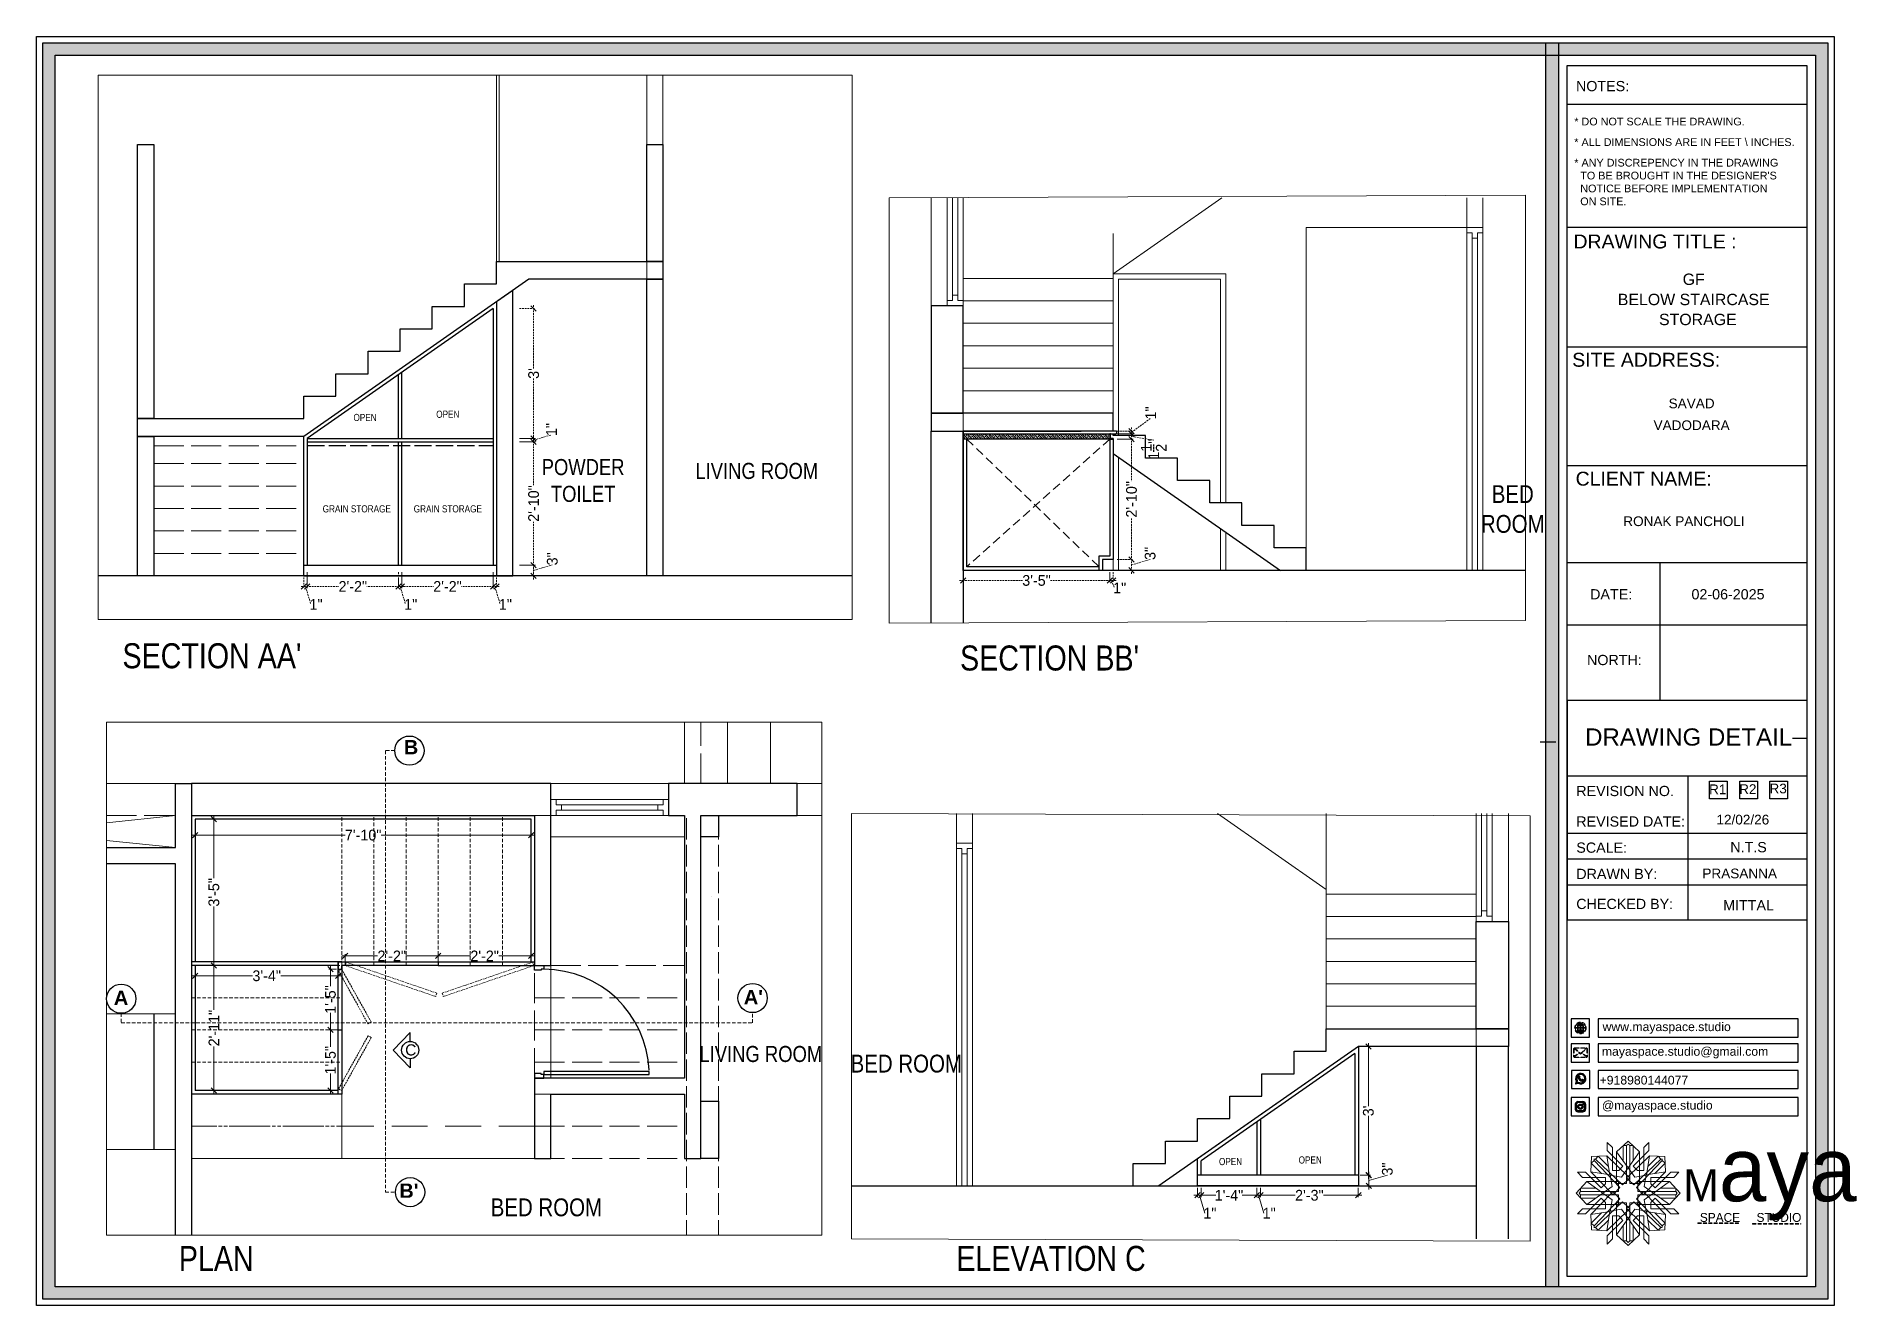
# Model space of a CAD drawing. Header units: millimetres. Extents: x 35877 to 3066687, y -650199 to -40525.
# Drawn here: x 146712 to 147221, y -179513 to -179158 of the extents above; entities that cross this region are included whole.
import ezdxf
from ezdxf.enums import TextEntityAlignment as Align

# ---------------------------------------------------------------- set-up
doc = ezdxf.new("R2010")
doc.units = ezdxf.units.MM
doc.header["$MEASUREMENT"] = 0
doc.header["$PDMODE"] = 35
for name, pattern in [('00 . GROUND FLOOR$0$DASHED', [0.75, 0.5, -0.25]), ('ACAD_ISO02W100', [15, 12, -3]), ('ACAD_ISO04W100', [30, 24, -3, 0, -3]), ('DASHED', [0.75, 0.5, -0.25]), ('DASHED2', [0.375, 0.25, -0.125]), ('DASHEDX2', [1.5, 1, -0.5])]:
    doc.linetypes.add(name, pattern=pattern)
doc.layers.get('Defpoints').update_dxf_attribs({"color": 220})
for name, color, linetype in [('AR DOOR', 40, 'Continuous'), ('AR ELE-5', 134, 'Continuous'), ('SECTION ( Text )', 250, 'Continuous')]:
    doc.layers.add(name, color=color, linetype=linetype)
for name, color, linetype, lineweight in [('DIM.', 250, 'Continuous', 13), ('dim05', 1, 'Continuous', 13), ('Dimension', 10, 'DASHEDX2', 20), ('Dimensions', 10, 'Continuous', 0), ('FALSE CEILING', 6, 'Continuous', 30), ('FUR', 250, 'Continuous', 0), ('FURNITURE', 32, 'Continuous', 9), ('furniture dimensions', 1, 'DASHED', 0), ('FURNITURE-1', 252, 'Continuous', 13), ('GROUND FLOOR', 7, 'Continuous', 9), ('GROUND FLOOR  ( PLINE )', 251, 'Continuous', 30), ('GROUND FLOOR ( DW_RAIL )', 7, 'Continuous', 9), ('GROUND FLOOR ( STAIR )', 251, 'Continuous', 9), ('Labelling', 1, 'Continuous', 25), ('NAME PLATE', 7, 'Continuous', 25), ('SECTION', 7, 'Continuous', 9), ('SECTION ( D~W~RaiL )', 250, 'Continuous', 18), ('SECTION ( PLine )', 251, 'Continuous', 30), ('SECTION ( SLAB PLine )', 104, 'Continuous', 30), ('Text', 7, 'Continuous', 15), ('wall', 7, 'Continuous', 30)]:
    doc.layers.add(name, color=color, linetype=linetype, lineweight=lineweight)
doc.layers.add('hatch', color=253, linetype='Continuous', lineweight=0, transparency=0.4)
doc.styles.add('Arial', font='arial.ttf')
doc.styles.add('century g', font='GOTHIC.TTF')
doc.styles.add('KATHA', font='swissc.ttf')
doc.styles.get("Standard").update_dxf_attribs({"font": 'arial.ttf', "height": 6})
doc.dimstyles.new('Archana', dxfattribs={"dimtxt": 2, "dimasz": 0.75, "dimexe": 0.5, "dimexo": 0.5, "dimgap": 0, "dimtad": 0, "dimzin": 0, "dimdsep": 46, "dimlunit": 4, "dimtxsty": 'century g', "dimblk": 'OBLIQUE', "dimcen": 0, "dimdle": 1, "dimclrd": 256, "dimclre": 256, "dimclrt": 256, "dimadec": 0, "dimazin": 0, "dimtfac": 1, "dimtofl": 0, "dimtmove": 1, "dimatfit": 3, "dimfxl": 1, "dimfxlon": 1, "dimtolj": 1, "dimtzin": 0, "dimlwd": -1, "dimlwe": -1, "dimarcsym": 0})

msp = doc.modelspace()

# ---------------------------------------------------------------- texts
at = {"layer": 'DIM.', "color": 1, "transparency": 33554687, "char_height": 4, "attachment_point": 3}
for s, insert in [('{\\fArial|b1|i0|c0|p34;B}', (146818.7195, -179354.9322, 4.2221)), ('{\\fArial|b1|i0|c0|p34;A}', (146737.5369, -179425.0618, 4.2221)), ("{\\fArial|b1|i0|c0|p34;A'}", (146915.209, -179424.8761, 4.2221)), ("{\\fArial|b1|i0|c0|p34;B'}", (146818.7713, -179479.0755, 4.2221))]:
    msp.add_mtext_dynamic_manual_height_columns(s, width=81.875724, gutter_width=1.1277, heights=[0], dxfattribs=dict(at, insert=insert))
at = {"layer": 'NAME PLATE', "transparency": 33554687, "style": 'Arial'}
for s, height, p in [('NOTES:', 2.86226, (147150.234, -179173.329)), ('DRAWING TITLE : ', 3.895527, (147165.6687, -179217.3437)), ('GF', 3.18303, (147175.7436, -179227.562)), ('BELOW STAIRCASE', 3.183032, (147175.7436, -179233.2162)), ('STORAGE', 3.18303, (147176.8974, -179238.8096)), ('SITE ADDRESS:', 3.895527, (147162.4488, -179250.4537)), (' SAVAD ', 2.71754, (147175.1529, -179262.0831)), ('VADODARA', 2.71754, (147175.1529, -179268.184)), ('CLIENT NAME:', 3.895527, (147161.7389, -179283.7367)), ('RONAK PANCHOLI    ', 2.717545, (147175.1132, -179295.055)), ('DATE:', 2.86226, (147152.6344, -179315.5707)), ('02-06-2025', 2.86226, (147185.3449, -179315.5707)), ('NORTH:', 2.86226, (147153.548, -179333.9717)), ('DRAWING DETAIL', 4.816137, (147174.3132, -179356.4972)), ('REVISION NO.', 2.862262, (147156.538, -179370.6339)), ('REVISED DATE: ', 2.862262, (147158.6496, -179379.168)), ('12/02/26', 2.71754, (147189.4965, -179378.5733)), ('SCALE:', 2.86226, (147149.9857, -179386.4884)), ('DRAWN BY:', 2.86226, (147154.2039, -179393.8436)), ('PRASANNA', 2.71754, (147188.6093, -179393.6396)), ('CHECKED BY:', 2.862262, (147156.4277, -179402.2406)), ('MITTAL', 2.86226, (147191.0949, -179402.6207))]:
    msp.add_text(s, height=height, dxfattribs=at).set_placement(p, align=Align.CENTER)
for s, insert, char_height, width, attachment_point in [('* DO NOT SCALE THE DRAWING.', (147142.3042, -179180.7394, 0), 2.164811, 83.637932, 1), ('* ALL DIMENSIONS ARE IN FEET \\\\ INCHES.', (147142.3042, -179186.4961, 0), 2.164811, 83.637932, 1), ("* ANY DISCREPENCY IN THE DRAWING \\P  TO BE BROUGHT IN THE DESIGNER'S\\P  NOTICE BEFORE IMPLEMENTATION \\P  ON SITE.", (147142.3042, -179192.2528, 0), 2.164811, 83.637932, 1), ('R1', (147182.4644, -179367.3753, 0), 2.71754, 3.739043, 2), ('R2', (147190.88, -179367.3156, 0), 2.71754, 3.739043, 2), ('R3', (147199.3767, -179367.1496, 0), 2.71754, 3.739043, 2), ('N.T.S', (147191.0949, -179383.483, 0), 2.86226, 5.58636, 2)]:
    msp.add_mtext(s, dxfattribs=dict(at, insert=insert, char_height=char_height, width=width, attachment_point=attachment_point))
at = {"layer": 'NAME PLATE', "color": 18, "true_color": 0x000000, "transparency": 33554687, "char_height": 2.44614, "attachment_point": 1}
for s, width, gutter_width, insert in [('www.mayaspace.studio', 38.38842, 32.1111, (147150.2301, -179433.9643, 0)), ('mayaspace.studio@gmail.com', 23.949357, 20.0331, (147150.0353, -179440.865, 0)), ('+918980144077', 93.391329, 20.0331, (147149.4023, -179448.9118, 0)), ('@mayaspace.studio', 23.949357, 20.0331, (147150.0353, -179455.9441, 0))]:
    msp.add_mtext_dynamic_manual_height_columns(s, width=width, gutter_width=gutter_width, heights=[0], dxfattribs=dict(at, insert=insert))
at = {"layer": 'SECTION ( Text )', "color": 1, "transparency": 33554687, "attachment_point": 5, "style": 'KATHA'}
for s, insert, char_height in [('OPEN', (146803.8231, -179264.6696), 2), ('OPEN', (146826.9916, -179263.7626), 2), ('GRAIN STORAGE', (146801.5078, -179290.2424), 2), ('GRAIN STORAGE', (146826.9916, -179290.2424), 2), ("SECTION AA'", (146760.9683, -179331.4013), 7), ("SECTION BB'", (146995.4339, -179332.0269), 7), ('OPEN', (147046.0957, -179472.9333), 2), ('OPEN', (147068.3954, -179472.4949), 2), ('PLAN', (146762.1619, -179500.0706), 7), ('ELEVATION C', (146995.844, -179500.0706), 7)]:
    msp.add_mtext(s, dxfattribs=dict(at, insert=insert, char_height=char_height))
at = {"layer": 'SECTION ( Text )', "transparency": 33554687, "attachment_point": 5, "style": 'KATHA'}
for s, insert, char_height in [('POWDER \\PTOILET', (146864.8585, -179282.316), 4.5), ('LIVING ROOM', (146913.4678, -179279.6469), 4.5), ('BED \\PROOM', (147125.0856, -179290.3076), 5), ('LIVING ROOM', (146914.6027, -179442.8449), 4.5), ('BED ROOM', (146955.3295, -179445.5366), 5), ('BED ROOM', (146854.5831, -179485.7736), 5)]:
    msp.add_mtext(s, dxfattribs=dict(at, insert=insert, char_height=char_height))
at = {"layer": 'Text', "color": 1, "transparency": 33554687, "insert": (146815.0462, -179440.1075), "char_height": 3.1212, "attachment_point": 1}
msp.add_mtext_dynamic_manual_height_columns('C', width=6.876742, gutter_width=9.7539, heights=[0], dxfattribs=at)

# ---------------------------------------------------------------- blocks, each defined once
blk = doc.blocks.new('*U18')
for points in [[(0, 0), (0, 1120), (-30, 1120), (-30, 0)], [(40, 0), (0, 0), (0, -30), (-10, -30), (-10, -100), (40, -100)], [(-1160, 0), (-1120, 0), (-1120, -30), (-1110, -30), (-1110, -100), (-1160, -100)]]:
    blk.add_lwpolyline(points, close=True)
at = {"layer": 'AR ELE-5', "linetype": 'ByBlock', "ltscale": 15}
blk.add_arc((2, -1), 1122, 92.373, 179.9653, dxfattribs=at)
blk = doc.blocks.new('_Oblique')
at = {"layer": 'wall', "color": 0, "lineweight": -2}
blk.add_line((-0.5, -0.5), (0.5, 0.5), dxfattribs=at)
blk = doc.blocks.new('*D913')
at = {"layer": 'Defpoints', "color": 0, "linetype": 'Continuous', "lineweight": 0, "transparency": 16777216}
for p in [(146824.29, -179415.37), (146798.29, -179418.07), (146824.29, -179418.07)]:
    blk.add_point(p, dxfattribs=at)
at = {"layer": 'furniture dimensions', "color": 5, "linetype": 'Continuous', "transparency": 16777216}
for p, q in [((146797.29, -179415.37), (146807.33, -179415.37)), ((146825.29, -179415.37), (146815.24, -179415.37)), ((146824.29, -179417.57), (146824.29, -179414.87))]:
    blk.add_line(p, q, dxfattribs=at)
at = {"layer": 'furniture dimensions', "color": 5, "linetype": 'ByBlock', "transparency": 16777216}
blk.add_line((146798.29, -179417.57), (146798.29, -179414.87), dxfattribs=at)
at = {"layer": 'furniture dimensions', "color": 5, "linetype": 'Continuous', "transparency": 16777216, "xscale": 1.5, "yscale": 1.5, "zscale": 1.5, "rotation": 180}
blk.add_blockref('_Oblique', (146798.29, -179415.37), dxfattribs=at)
at = {"layer": 'furniture dimensions', "color": 5, "linetype": 'Continuous', "transparency": 16777216, "xscale": 1.5, "yscale": 1.5, "zscale": 1.5}
blk.add_blockref('_Oblique', (146824.29, -179415.37), dxfattribs=at)
at = {"layer": 'furniture dimensions', "linetype": 'Continuous', "lineweight": 0, "transparency": 16777216, "insert": (146811.29, -179415.37), "char_height": 3, "attachment_point": 5, "style": 'century g'}
blk.add_mtext('\\A1;2\'-2"', dxfattribs=at)
blk = doc.blocks.new('*D914')
at = {"layer": 'Defpoints', "color": 0, "linetype": 'Continuous', "lineweight": 0, "transparency": 16777216}
for p in [(146850.29, -179415.37), (146850.29, -179417.07), (146824.29, -179418.07)]:
    blk.add_point(p, dxfattribs=at)
at = {"layer": 'furniture dimensions', "color": 5, "linetype": 'Continuous', "transparency": 16777216}
for p, q in [((146823.29, -179415.37), (146833.33, -179415.37)), ((146851.29, -179415.37), (146841.24, -179415.37)), ((146850.29, -179416.57), (146850.29, -179414.87))]:
    blk.add_line(p, q, dxfattribs=at)
at = {"layer": 'furniture dimensions', "color": 5, "linetype": 'ByBlock', "transparency": 16777216}
blk.add_line((146824.29, -179417.57), (146824.29, -179414.87), dxfattribs=at)
at = {"layer": 'furniture dimensions', "color": 5, "linetype": 'Continuous', "transparency": 16777216, "xscale": 1.5, "yscale": 1.5, "zscale": 1.5, "rotation": 180}
blk.add_blockref('_Oblique', (146824.29, -179415.37), dxfattribs=at)
at = {"layer": 'furniture dimensions', "color": 5, "linetype": 'Continuous', "transparency": 16777216, "xscale": 1.5, "yscale": 1.5, "zscale": 1.5}
blk.add_blockref('_Oblique', (146850.29, -179415.37), dxfattribs=at)
at = {"layer": 'furniture dimensions', "linetype": 'Continuous', "lineweight": 0, "transparency": 16777216, "insert": (146837.29, -179415.37), "char_height": 3, "attachment_point": 5, "style": 'century g'}
blk.add_mtext('\\A1;2\'-2"', dxfattribs=at)
blk = doc.blocks.new('*D915')
at = {"layer": 'Defpoints', "color": 0, "linetype": 'Continuous', "lineweight": 0, "transparency": 16777216}
for p in [(146796.29, -179419.07), (146794.14, -179436.07), (146796.29, -179436.07)]:
    blk.add_point(p, dxfattribs=at)
at = {"layer": 'furniture dimensions', "color": 5, "linetype": 'ByBlock', "transparency": 16777216}
blk.add_line((146795.79, -179419.07), (146793.64, -179419.07), dxfattribs=at)
at = {"layer": 'furniture dimensions', "color": 5, "linetype": 'Continuous', "transparency": 16777216}
for p, q in [((146794.14, -179418.07), (146794.14, -179423.84)), ((146794.14, -179437.07), (146794.14, -179431.29)), ((146795.79, -179436.07), (146793.64, -179436.07))]:
    blk.add_line(p, q, dxfattribs=at)
at = {"layer": 'furniture dimensions', "color": 5, "linetype": 'Continuous', "transparency": 16777216, "xscale": 1.5, "yscale": 1.5, "zscale": 1.5}
for p, rotation in [((146794.14, -179419.07), 90), ((146794.14, -179436.07), 270)]:
    blk.add_blockref('_Oblique', p, dxfattribs=dict(at, rotation=rotation))
at = {"layer": 'furniture dimensions', "linetype": 'Continuous', "lineweight": 0, "transparency": 16777216, "insert": (146794.14, -179427.57), "char_height": 3, "attachment_point": 5, "rotation": 90, "style": 'century g'}
blk.add_mtext('\\A1;1\'-5"', dxfattribs=at)
blk = doc.blocks.new('*D916')
at = {"layer": 'Defpoints', "color": 0, "linetype": 'Continuous', "lineweight": 0, "transparency": 16777216}
for p in [(146796.29, -179436.07), (146794.14, -179453.07), (146796.29, -179453.07)]:
    blk.add_point(p, dxfattribs=at)
at = {"layer": 'furniture dimensions', "color": 5, "linetype": 'ByBlock', "transparency": 16777216}
blk.add_line((146795.79, -179436.07), (146793.64, -179436.07), dxfattribs=at)
at = {"layer": 'furniture dimensions', "color": 5, "linetype": 'Continuous', "transparency": 16777216}
for p, q in [((146794.14, -179435.07), (146794.14, -179440.84)), ((146794.14, -179454.07), (146794.14, -179448.29)), ((146795.79, -179453.07), (146793.64, -179453.07))]:
    blk.add_line(p, q, dxfattribs=at)
at = {"layer": 'furniture dimensions', "color": 5, "linetype": 'Continuous', "transparency": 16777216, "xscale": 1.5, "yscale": 1.5, "zscale": 1.5}
for p, rotation in [((146794.14, -179436.07), 90), ((146794.14, -179453.07), 270)]:
    blk.add_blockref('_Oblique', p, dxfattribs=dict(at, rotation=rotation))
at = {"layer": 'furniture dimensions', "linetype": 'Continuous', "lineweight": 0, "transparency": 16777216, "insert": (146794.14, -179444.57), "char_height": 3, "attachment_point": 5, "rotation": 90, "style": 'century g'}
blk.add_mtext('\\A1;1\'-5"', dxfattribs=at)
blk = doc.blocks.new('*D917')
at = {"layer": 'Defpoints', "color": 0, "linetype": 'Continuous', "lineweight": 0, "transparency": 16777216}
for p in [(146763.16, -179377.07), (146761.52, -179418.07), (146763.93, -179418.07)]:
    blk.add_point(p, dxfattribs=at)
at = {"layer": 'furniture dimensions', "color": 5, "linetype": 'ByBlock', "transparency": 16777216}
blk.add_line((146762.66, -179377.07), (146761.02, -179377.07), dxfattribs=at)
at = {"layer": 'furniture dimensions', "color": 5, "linetype": 'Continuous', "transparency": 16777216}
for p, q in [((146761.52, -179376.07), (146761.52, -179393.62)), ((146761.52, -179419.07), (146761.52, -179401.51)), ((146763.43, -179418.07), (146761.02, -179418.07))]:
    blk.add_line(p, q, dxfattribs=at)
at = {"layer": 'furniture dimensions', "color": 5, "linetype": 'Continuous', "transparency": 16777216, "xscale": 1.5, "yscale": 1.5, "zscale": 1.5}
for p, rotation in [((146761.52, -179377.07), 90), ((146761.52, -179418.07), 270)]:
    blk.add_blockref('_Oblique', p, dxfattribs=dict(at, rotation=rotation))
at = {"layer": 'furniture dimensions', "linetype": 'Continuous', "lineweight": 0, "transparency": 16777216, "insert": (146761.52, -179397.57), "char_height": 3, "attachment_point": 5, "rotation": 90, "style": 'century g'}
blk.add_mtext('\\A1;3\'-5"', dxfattribs=at)
blk = doc.blocks.new('*D918')
at = {"layer": 'Defpoints', "color": 0, "linetype": 'Continuous', "lineweight": 0, "transparency": 16777216}
for p in [(146756.29, -179379.87), (146850.29, -179379.87), (146850.29, -179381.56)]:
    blk.add_point(p, dxfattribs=at)
at = {"layer": 'furniture dimensions', "color": 5, "linetype": 'Continuous', "transparency": 16777216}
for p, q in [((146755.29, -179381.56), (146798.26, -179381.56)), ((146851.29, -179381.56), (146808.31, -179381.56)), ((146850.29, -179380.37), (146850.29, -179382.06))]:
    blk.add_line(p, q, dxfattribs=at)
at = {"layer": 'furniture dimensions', "color": 5, "linetype": 'ByBlock', "transparency": 16777216}
blk.add_line((146756.29, -179380.37), (146756.29, -179382.06), dxfattribs=at)
at = {"layer": 'furniture dimensions', "color": 5, "linetype": 'Continuous', "transparency": 16777216, "xscale": 1.5, "yscale": 1.5, "zscale": 1.5, "rotation": 180}
blk.add_blockref('_Oblique', (146756.29, -179381.56), dxfattribs=at)
at = {"layer": 'furniture dimensions', "color": 5, "linetype": 'Continuous', "transparency": 16777216, "xscale": 1.5, "yscale": 1.5, "zscale": 1.5}
blk.add_blockref('_Oblique', (146850.29, -179381.56), dxfattribs=at)
at = {"layer": 'furniture dimensions', "linetype": 'Continuous', "lineweight": 0, "transparency": 16777216, "insert": (146803.29, -179381.56), "char_height": 3, "attachment_point": 5, "style": 'century g'}
blk.add_mtext('\\A1;7\'-10"', dxfattribs=at)
blk = doc.blocks.new('*D919')
at = {"layer": 'Defpoints', "color": 0, "linetype": 'Continuous', "lineweight": 0, "transparency": 16777216}
for p in [(146761.52, -179418.07), (146761.52, -179453.07), (146761.52, -179453.07)]:
    blk.add_point(p, dxfattribs=at)
at = {"layer": 'furniture dimensions', "color": 5, "linetype": 'Continuous', "transparency": 16777216}
for p, q in [((146761.52, -179417.07), (146761.52, -179430.45)), ((146761.52, -179454.07), (146761.52, -179440.68)), ((146761.52, -179453.07), (146762.02, -179453.07))]:
    blk.add_line(p, q, dxfattribs=at)
at = {"layer": 'furniture dimensions', "color": 5, "linetype": 'ByBlock', "transparency": 16777216}
blk.add_line((146761.52, -179418.07), (146762.02, -179418.07), dxfattribs=at)
at = {"layer": 'furniture dimensions', "color": 5, "linetype": 'Continuous', "transparency": 16777216, "xscale": 1.5, "yscale": 1.5, "zscale": 1.5}
for p, rotation in [((146761.52, -179418.07), 90), ((146761.52, -179453.07), 270)]:
    blk.add_blockref('_Oblique', p, dxfattribs=dict(at, rotation=rotation))
at = {"layer": 'furniture dimensions', "linetype": 'Continuous', "lineweight": 0, "transparency": 16777216, "insert": (146761.52, -179435.57), "char_height": 3, "attachment_point": 5, "rotation": 90, "style": 'century g'}
blk.add_mtext('\\A1;2\'-11"', dxfattribs=at)
blk = doc.blocks.new('*D920')
at = {"layer": 'Defpoints', "color": 0, "linetype": 'Continuous', "lineweight": 0, "transparency": 16777216}
for p in [(146756.29, -179420.11), (146796.29, -179420.86), (146796.29, -179420.95)]:
    blk.add_point(p, dxfattribs=at)
at = {"layer": 'furniture dimensions', "color": 5, "linetype": 'Continuous', "transparency": 16777216}
for p, q in [((146755.29, -179420.95), (146772.34, -179420.95)), ((146797.29, -179420.95), (146780.23, -179420.95)), ((146796.29, -179420.95), (146796.29, -179421.45))]:
    blk.add_line(p, q, dxfattribs=at)
at = {"layer": 'furniture dimensions', "color": 5, "linetype": 'ByBlock', "transparency": 16777216}
blk.add_line((146756.29, -179420.61), (146756.29, -179421.45), dxfattribs=at)
at = {"layer": 'furniture dimensions', "color": 5, "linetype": 'Continuous', "transparency": 16777216, "xscale": 1.5, "yscale": 1.5, "zscale": 1.5, "rotation": 180}
blk.add_blockref('_Oblique', (146756.29, -179420.95), dxfattribs=at)
at = {"layer": 'furniture dimensions', "color": 5, "linetype": 'Continuous', "transparency": 16777216, "xscale": 1.5, "yscale": 1.5, "zscale": 1.5}
blk.add_blockref('_Oblique', (146796.29, -179420.95), dxfattribs=at)
at = {"layer": 'furniture dimensions', "linetype": 'Continuous', "lineweight": 0, "transparency": 16777216, "insert": (146776.29, -179420.95), "char_height": 3, "attachment_point": 5, "style": 'century g'}
blk.add_mtext('\\A1;3\'-4"', dxfattribs=at)
blk = doc.blocks.new('*D921')
at = {"layer": 'Defpoints', "color": 0, "lineweight": 0, "transparency": 16777216}
for p in [(146787.65, -179305.98), (146813.15, -179305.98), (146813.15, -179311.95)]:
    blk.add_point(p, dxfattribs=at)
at = {"layer": 'furniture dimensions', "color": 5, "linetype": 'ByBlock', "transparency": 16777216}
blk.add_line((146787.65, -179307.95), (146787.65, -179312.45), dxfattribs=at)
at = {"layer": 'furniture dimensions', "color": 5, "transparency": 16777216}
for p, q in [((146813.15, -179307.95), (146813.15, -179312.45)), ((146786.65, -179311.95), (146796.45, -179311.95)), ((146814.15, -179311.95), (146804.36, -179311.95))]:
    blk.add_line(p, q, dxfattribs=at)
at = {"layer": 'furniture dimensions', "color": 5, "transparency": 16777216, "xscale": 1.5, "yscale": 1.5, "zscale": 1.5, "rotation": 180}
blk.add_blockref('_Oblique', (146787.65, -179311.95), dxfattribs=at)
at = {"layer": 'furniture dimensions', "color": 5, "transparency": 16777216, "xscale": 1.5, "yscale": 1.5, "zscale": 1.5}
blk.add_blockref('_Oblique', (146813.15, -179311.95), dxfattribs=at)
at = {"layer": 'furniture dimensions', "lineweight": 30, "transparency": 16777216, "insert": (146800.4, -179311.95), "char_height": 3, "attachment_point": 5, "style": 'century g'}
blk.add_mtext('\\A1;2\'-2"', dxfattribs=at)
blk = doc.blocks.new('*D922')
at = {"layer": 'Defpoints', "color": 0, "lineweight": 0, "transparency": 16777216}
for p in [(146814.15, -179305.98), (146839.65, -179305.98), (146839.65, -179311.95)]:
    blk.add_point(p, dxfattribs=at)
at = {"layer": 'furniture dimensions', "color": 5, "linetype": 'ByBlock', "transparency": 16777216}
blk.add_line((146814.15, -179307.95), (146814.15, -179312.45), dxfattribs=at)
at = {"layer": 'furniture dimensions', "color": 5, "transparency": 16777216}
for p, q in [((146839.65, -179307.95), (146839.65, -179312.45)), ((146813.15, -179311.95), (146822.95, -179311.95)), ((146840.65, -179311.95), (146830.86, -179311.95))]:
    blk.add_line(p, q, dxfattribs=at)
at = {"layer": 'furniture dimensions', "color": 5, "transparency": 16777216, "xscale": 1.5, "yscale": 1.5, "zscale": 1.5, "rotation": 180}
blk.add_blockref('_Oblique', (146814.15, -179311.95), dxfattribs=at)
at = {"layer": 'furniture dimensions', "color": 5, "transparency": 16777216, "xscale": 1.5, "yscale": 1.5, "zscale": 1.5}
blk.add_blockref('_Oblique', (146839.65, -179311.95), dxfattribs=at)
at = {"layer": 'furniture dimensions', "lineweight": 30, "transparency": 16777216, "insert": (146826.9, -179311.95), "char_height": 3, "attachment_point": 5, "style": 'century g'}
blk.add_mtext('\\A1;2\'-2"', dxfattribs=at)
blk = doc.blocks.new('*D923')
at = {"layer": 'Defpoints', "color": 0, "lineweight": 0, "transparency": 16777216}
for p in [(146839.65, -179305.98), (146840.65, -179305.98), (146840.65, -179311.95)]:
    blk.add_point(p, dxfattribs=at)
at = {"layer": 'furniture dimensions', "color": 5, "linetype": 'ByBlock', "transparency": 16777216}
blk.add_line((146839.65, -179307.95), (146839.65, -179312.45), dxfattribs=at)
at = {"layer": 'furniture dimensions', "color": 5, "transparency": 16777216}
for p, q in [((146840.65, -179307.95), (146840.65, -179312.45)), ((146838.65, -179311.95), (146841.65, -179311.95)), ((146840.15, -179311.95), (146841.65, -179316.95))]:
    blk.add_line(p, q, dxfattribs=at)
at = {"layer": 'furniture dimensions', "color": 5, "transparency": 16777216, "xscale": 1.5, "yscale": 1.5, "zscale": 1.5, "rotation": 180}
blk.add_blockref('_Oblique', (146839.65, -179311.95), dxfattribs=at)
at = {"layer": 'furniture dimensions', "color": 5, "transparency": 16777216, "xscale": 1.5, "yscale": 1.5, "zscale": 1.5}
blk.add_blockref('_Oblique', (146840.65, -179311.95), dxfattribs=at)
at = {"layer": 'furniture dimensions', "lineweight": 30, "transparency": 16777216, "insert": (146843.11, -179316.95), "char_height": 3, "attachment_point": 5, "style": 'century g'}
blk.add_mtext('\\A1;1"', dxfattribs=at)
blk = doc.blocks.new('*D924')
at = {"layer": 'Defpoints', "color": 0, "lineweight": 0, "transparency": 16777216}
for p in [(146786.65, -179305.98), (146787.65, -179305.98), (146786.65, -179311.95)]:
    blk.add_point(p, dxfattribs=at)
at = {"layer": 'furniture dimensions', "color": 5, "transparency": 16777216}
for p, q in [((146786.65, -179307.95), (146786.65, -179312.45)), ((146788.65, -179311.95), (146785.65, -179311.95)), ((146787.15, -179311.95), (146788.65, -179316.95))]:
    blk.add_line(p, q, dxfattribs=at)
at = {"layer": 'furniture dimensions', "color": 5, "linetype": 'ByBlock', "transparency": 16777216}
blk.add_line((146787.65, -179307.95), (146787.65, -179312.45), dxfattribs=at)
at = {"layer": 'furniture dimensions', "color": 5, "transparency": 16777216, "xscale": 1.5, "yscale": 1.5, "zscale": 1.5, "rotation": 180}
blk.add_blockref('_Oblique', (146786.65, -179311.95), dxfattribs=at)
at = {"layer": 'furniture dimensions', "color": 5, "transparency": 16777216, "xscale": 1.5, "yscale": 1.5, "zscale": 1.5}
blk.add_blockref('_Oblique', (146787.65, -179311.95), dxfattribs=at)
at = {"layer": 'furniture dimensions', "lineweight": 30, "transparency": 16777216, "insert": (146790.11, -179316.95), "char_height": 3, "attachment_point": 5, "style": 'century g'}
blk.add_mtext('\\A1;1"', dxfattribs=at)
blk = doc.blocks.new('*D912')
at = {"layer": 'Defpoints', "color": 0, "lineweight": 0, "transparency": 16777216}
for p in [(146830.83, -179271.5), (146840.65, -179305.98), (146851.01, -179305.98)]:
    blk.add_point(p, dxfattribs=at)
at = {"layer": 'furniture dimensions', "color": 5, "linetype": 'ByBlock', "transparency": 16777216}
blk.add_line((146847.01, -179271.5), (146851.51, -179271.5), dxfattribs=at)
at = {"layer": 'furniture dimensions', "color": 5, "transparency": 16777216}
for p, q in [((146851.01, -179270.5), (146851.01, -179283.63)), ((146851.01, -179306.98), (146851.01, -179293.85)), ((146847.01, -179305.98), (146851.51, -179305.98))]:
    blk.add_line(p, q, dxfattribs=at)
at = {"layer": 'furniture dimensions', "color": 5, "transparency": 16777216, "xscale": 1.5, "yscale": 1.5, "zscale": 1.5}
for p, rotation in [((146851.01, -179271.5), 90), ((146851.01, -179305.98), 270)]:
    blk.add_blockref('_Oblique', p, dxfattribs=dict(at, rotation=rotation))
at = {"layer": 'furniture dimensions', "lineweight": 30, "transparency": 16777216, "insert": (146851.01, -179288.74), "char_height": 3, "attachment_point": 5, "rotation": 90, "style": 'century g'}
blk.add_mtext('\\A1;2\'-10"', dxfattribs=at)
blk = doc.blocks.new('FSFSF')
at = {"color": 42, "lineweight": 5, "true_color": 0xe0ac11}
for p, q in [((28600.03, 143.51), (28600.03, 140.16)), ((28602.15, 141.41), (28600.03, 143.51)), ((28603.86, 139.69), (28608.58, 144.08)), ((28607.9, 142.22), (28608.58, 142.85)), ((28613.31, 139.69), (28608.58, 144.08)), ((28609.27, 142.22), (28608.59, 142.85)), ((28615.02, 141.41), (28617.14, 143.51)), ((28617.14, 143.51), (28617.14, 140.16)), ((28593.19, 131.45), (28593.54, 137.71)), ((28593.39, 135), (28594.56, 136.12)), ((28593.39, 135), (28597.6, 130.78)), ((28599.8, 138.06), (28593.54, 137.71)), ((28595.12, 136.69), (28594.53, 136.69)), ((28594.56, 136.12), (28594.56, 136.71)), ((28605.17, 124.98), (28594.56, 136.12)), ((28596.24, 137.86), (28595.12, 136.69)), ((28606.27, 126.08), (28595.12, 136.69)), ((28596.24, 137.86), (28600.47, 133.65)), ((28601.03, 130), (28599.8, 138.06)), ((28599.8, 138.05), (28608.58, 129.56)), ((28606.47, 133.76), (28600.03, 140.16)), ((28602.15, 141.41), (28602.15, 131.95)), ((28603.86, 126.58), (28603.86, 139.69)), ((28603.86, 139.69), (28608.58, 133.02)), ((28607.9, 142.22), (28606.58, 142.22)), ((28606.58, 142.22), (28606.58, 135.84)), ((28607.9, 142.22), (28607.9, 126.58)), ((28613.31, 139.69), (28608.59, 133.02)), ((28617.37, 138.05), (28608.59, 129.56)), ((28609.27, 142.22), (28609.27, 126.58)), ((28609.27, 142.22), (28610.59, 142.22)), ((28610.59, 142.22), (28610.59, 135.84)), ((28610.7, 133.76), (28617.14, 140.16)), ((28610.9, 126.08), (28622.05, 136.69)), ((28612.02, 124.98), (28622.62, 136.12)), ((28613.31, 126.58), (28613.31, 139.69)), ((28615.02, 141.41), (28615.02, 131.95)), ((28616.14, 130), (28617.37, 138.06)), ((28620.93, 137.86), (28616.7, 133.65)), ((28617.37, 138.06), (28623.63, 137.71)), ((28623.8, 135), (28619.59, 130.78)), ((28620.93, 137.86), (28622.05, 136.69)), ((28622.05, 136.69), (28622.64, 136.69)), ((28622.62, 136.12), (28622.62, 136.71)), ((28623.8, 135), (28622.62, 136.12)), ((28624, 131.45), (28623.65, 137.71)), ((28591.56, 127.39), (28587.17, 122.66)), ((28587.73, 131.22), (28591.08, 131.22)), ((28589.84, 129.1), (28587.73, 131.22)), ((28589.84, 129.1), (28599.29, 129.1)), ((28597.49, 124.78), (28591.08, 131.22)), ((28604.66, 127.39), (28591.56, 127.39)), ((28591.56, 127.39), (28598.23, 122.67)), ((28593.19, 131.45), (28601.69, 122.67)), ((28601.25, 130.22), (28593.19, 131.45)), ((28599.29, 126.5), (28599.29, 129.1)), ((28605.86, 129.18), (28601.03, 130)), ((28602.07, 125.39), (28601.25, 130.22)), ((28604.75, 131.95), (28602.15, 131.95)), ((28603.68, 126.54), (28603.68, 127.39)), ((28604.71, 127.57), (28603.86, 127.57)), ((28604.66, 123.35), (28604.66, 127.39)), ((28604.7, 126.58), (28604.71, 127.57)), ((28606.47, 133.76), (28604.75, 131.95)), ((28605.86, 129.18), (28608.58, 133.02)), ((28606.27, 126.08), (28608.58, 128.27)), ((28607.9, 128.92), (28608.58, 129.56)), ((28607.9, 128.92), (28608.58, 128.27)), ((28611.31, 129.18), (28608.59, 133.02)), ((28609.27, 128.92), (28608.59, 129.56)), ((28609.27, 128.92), (28608.59, 128.27)), ((28610.9, 126.08), (28608.59, 128.27)), ((28610.7, 133.76), (28612.42, 131.95)), ((28611.31, 129.18), (28616.14, 130)), ((28612.42, 131.95), (28615.02, 131.95)), ((28612.46, 126.58), (28612.46, 127.57)), ((28612.46, 127.57), (28613.31, 127.57)), ((28612.52, 123.35), (28612.52, 127.39)), ((28612.52, 127.39), (28625.63, 127.39)), ((28613.51, 126.54), (28613.51, 127.39)), ((28615.12, 125.39), (28615.94, 130.22)), ((28623.99, 131.45), (28615.5, 122.67)), ((28615.94, 130.22), (28624, 131.45)), ((28627.34, 129.1), (28617.89, 129.1)), ((28617.89, 126.5), (28617.89, 129.1)), ((28625.63, 127.39), (28618.96, 122.67)), ((28619.7, 124.78), (28626.1, 131.22)), ((28625.63, 127.39), (28630.02, 122.66)), ((28629.45, 131.22), (28626.1, 131.22)), ((28627.34, 129.1), (28629.45, 131.22)), ((28591.56, 117.94), (28587.17, 122.66)), ((28589.03, 123.35), (28588.4, 122.67)), ((28589.03, 121.98), (28588.4, 122.65)), ((28589.03, 123.35), (28589.03, 124.67)), ((28589.03, 124.67), (28595.4, 124.67)), ((28589.03, 123.35), (28604.66, 123.35)), ((28589.03, 121.98), (28604.66, 121.98)), ((28589.03, 121.98), (28589.03, 120.66)), ((28589.03, 120.66), (28595.4, 120.66)), ((28597.49, 120.54), (28591.08, 114.11)), ((28591.56, 117.94), (28598.23, 122.65)), ((28593.19, 113.88), (28601.69, 122.65)), ((28605.17, 120.35), (28594.56, 109.2)), ((28597.49, 124.78), (28599.29, 126.5)), ((28597.49, 120.54), (28599.29, 118.83)), ((28602.07, 125.39), (28598.23, 122.67)), ((28602.07, 119.94), (28598.23, 122.65)), ((28602.07, 119.94), (28601.25, 115.1)), ((28602.33, 123.35), (28601.69, 122.67)), ((28602.33, 121.98), (28601.69, 122.65)), ((28602.33, 123.35), (28602.97, 122.67)), ((28602.33, 121.98), (28602.97, 122.65)), ((28605.17, 124.98), (28602.97, 122.67)), ((28605.17, 120.35), (28602.97, 122.65)), ((28604.66, 126.54), (28603.68, 126.54)), ((28607.9, 126.58), (28603.86, 126.58)), ((28604.66, 121.98), (28604.66, 117.94)), ((28609.27, 126.58), (28613.31, 126.58)), ((28612.02, 124.98), (28614.21, 122.67)), ((28612.02, 120.35), (28614.21, 122.65)), ((28612.02, 120.35), (28622.62, 109.2)), ((28612.52, 126.54), (28613.51, 126.54)), ((28628.16, 123.35), (28612.52, 123.35)), ((28612.52, 121.98), (28612.52, 117.94)), ((28628.16, 121.98), (28612.52, 121.98)), ((28614.85, 123.35), (28614.21, 122.67)), ((28614.85, 121.98), (28614.21, 122.65)), ((28614.85, 123.35), (28615.5, 122.67)), ((28614.85, 121.98), (28615.5, 122.65)), ((28615.12, 125.39), (28618.96, 122.67)), ((28615.12, 119.94), (28618.96, 122.65)), ((28615.12, 119.94), (28615.94, 115.1)), ((28623.99, 113.88), (28615.5, 122.65)), ((28619.7, 124.78), (28617.89, 126.5)), ((28619.7, 120.54), (28617.89, 118.83)), ((28625.63, 117.94), (28618.96, 122.65)), ((28619.7, 120.54), (28626.1, 114.11)), ((28628.16, 124.67), (28621.78, 124.67)), ((28628.16, 120.66), (28621.78, 120.66)), ((28625.63, 117.94), (28630.02, 122.66)), ((28628.16, 123.35), (28628.16, 124.67)), ((28628.16, 123.35), (28628.78, 122.67)), ((28628.16, 121.98), (28628.78, 122.65)), ((28628.16, 121.98), (28628.16, 120.66)), ((28589.84, 116.23), (28587.73, 114.11)), ((28587.73, 114.11), (28591.08, 114.11)), ((28589.84, 116.23), (28599.29, 116.23)), ((28604.66, 117.94), (28591.56, 117.94)), ((28601.25, 115.1), (28593.19, 113.87)), ((28593.19, 113.87), (28593.54, 107.62)), ((28593.39, 110.32), (28597.6, 114.55)), ((28606.27, 119.15), (28595.12, 108.54)), ((28599.29, 118.83), (28599.29, 116.23)), ((28599.8, 107.17), (28608.58, 115.67)), ((28601.03, 115.23), (28599.8, 107.17)), ((28605.86, 116.05), (28601.03, 115.23)), ((28602.15, 103.82), (28602.15, 113.27)), ((28604.75, 113.27), (28602.15, 113.27)), ((28604.66, 118.78), (28603.68, 118.78)), ((28603.68, 118.78), (28603.68, 117.94)), ((28607.9, 118.65), (28603.86, 118.65)), ((28603.86, 118.65), (28603.86, 105.54)), ((28604.71, 117.66), (28603.86, 117.66)), ((28604.7, 118.65), (28604.71, 117.66)), ((28606.47, 111.47), (28604.75, 113.27)), ((28605.86, 116.05), (28608.58, 112.21)), ((28606.27, 119.15), (28608.58, 116.96)), ((28607.9, 103.01), (28607.9, 118.65)), ((28607.9, 116.31), (28608.58, 116.96)), ((28607.9, 116.31), (28608.58, 115.67)), ((28610.9, 119.15), (28608.59, 116.96)), ((28609.27, 116.31), (28608.59, 116.96)), ((28609.27, 116.31), (28608.59, 115.67)), ((28611.31, 116.05), (28608.59, 112.21)), ((28617.37, 107.17), (28608.59, 115.67)), ((28609.27, 118.65), (28613.31, 118.65)), ((28609.27, 103.01), (28609.27, 118.65)), ((28610.7, 111.47), (28612.42, 113.27)), ((28610.9, 119.15), (28622.05, 108.54)), ((28611.31, 116.05), (28616.14, 115.23)), ((28612.42, 113.27), (28615.02, 113.27)), ((28612.46, 118.65), (28612.46, 117.66)), ((28612.46, 117.66), (28613.31, 117.66)), ((28612.52, 118.78), (28613.51, 118.78)), ((28612.52, 117.94), (28625.63, 117.94)), ((28613.31, 118.65), (28613.31, 105.54)), ((28613.51, 118.78), (28613.51, 117.94)), ((28615.02, 103.82), (28615.02, 113.27)), ((28615.94, 115.1), (28624, 113.87)), ((28616.14, 115.23), (28617.37, 107.17)), ((28617.89, 118.83), (28617.89, 116.23)), ((28627.34, 116.23), (28617.89, 116.23)), ((28623.8, 110.32), (28619.59, 114.55)), ((28624, 113.87), (28623.65, 107.62)), ((28629.45, 114.11), (28626.1, 114.11)), ((28627.34, 116.23), (28629.45, 114.11)), ((28593.39, 110.32), (28594.56, 109.2)), ((28599.8, 107.17), (28593.54, 107.52)), ((28595.12, 108.54), (28594.53, 108.54)), ((28594.56, 109.2), (28594.56, 108.61)), ((28596.24, 107.37), (28595.12, 108.54)), ((28596.24, 107.37), (28600.47, 111.58)), ((28606.47, 111.47), (28600.03, 105.07)), ((28600.03, 101.71), (28600.03, 105.07)), ((28603.86, 105.54), (28608.58, 112.21)), ((28603.86, 105.54), (28608.58, 101.15)), ((28606.58, 103.01), (28606.58, 109.38)), ((28613.31, 105.54), (28608.58, 101.15)), ((28613.31, 105.54), (28608.59, 112.21)), ((28610.59, 103.01), (28610.59, 109.38)), ((28610.7, 111.47), (28617.14, 105.07)), ((28620.93, 107.37), (28616.7, 111.58)), ((28617.14, 101.71), (28617.14, 105.07)), ((28617.37, 107.17), (28623.63, 107.52)), ((28620.93, 107.37), (28622.05, 108.54)), ((28622.05, 108.54), (28622.64, 108.54)), ((28623.8, 110.32), (28622.62, 109.2)), ((28622.62, 109.2), (28622.62, 108.61)), ((28602.15, 103.82), (28600.03, 101.71)), ((28607.9, 103.01), (28606.58, 103.01)), ((28607.9, 103.01), (28608.58, 102.38)), ((28609.27, 103.01), (28608.59, 102.38)), ((28609.27, 103.01), (28610.59, 103.01)), ((28615.02, 103.82), (28617.14, 101.71))]:
    blk.add_line(p, q, dxfattribs=at)
blk = doc.blocks.new('hgwg')
at = {"layer": 'Dimension', "true_color": 0xd39e00}
h = blk.add_hatch(color=42, dxfattribs=at)
h.dxf.hatch_style = 1
h.paths.add_polyline_path([(27505.71, 45.05), (27494.27, 45.05), (27494.27, 44.9), (27505.71, 44.9)])
h = blk.add_hatch(color=42, dxfattribs=at)
h.dxf.hatch_style = 1
h.paths.add_polyline_path([(27523.3, 44.9), (27509.68, 44.9), (27509.68, 44.75), (27523.3, 44.75)])
at = {"layer": 'Dimension', "color": 42, "true_color": 0xd39e00}
for p, q in [((27494.27, 45.05), (27505.71, 45.05)), ((27494.27, 44.9), (27494.27, 45.05)), ((27494.27, 44.9), (27505.71, 44.9)), ((27505.71, 45.05), (27505.71, 44.9)), ((27509.68, 44.9), (27523.3, 44.9)), ((27509.68, 44.9), (27509.68, 44.75)), ((27509.68, 44.75), (27523.3, 44.75)), ((27523.3, 44.75), (27523.3, 44.9))]:
    blk.add_line(p, q, dxfattribs=at)
at = {"layer": 'Dimension', "color": 42, "true_color": 0xd39e00, "attachment_point": 1}
for s, width, insert, char_height in [('{\\fCinzel|b0|i0|c0|p2;\\H1.5x;M\\fAmsterdam One|b0|i0|c0|p2;\\H2x;aya}', 85.3277, (27490.17, 69.17), 6), ('{\\fCinzel|b0|i0|c0|p0;SPACE     STUDIO}', 66.129, (27494.83, 47.86), 2.5)]:
    blk.add_mtext_dynamic_manual_height_columns(s, width=width, gutter_width=30, heights=[0], dxfattribs=dict(at, insert=insert, char_height=char_height))
blk = doc.blocks.new('QEGW4TG')
at = {"layer": 'Dimension', "true_color": 0x000000}
h = blk.add_hatch(color=18, dxfattribs=at)
h.dxf.hatch_style = 1
h.paths.add_polyline_path([(2.69, 1.93, 0.170513), (2.95, 1.97, 0.190337), (3.11, 2.18, 0.316231), (3.07, 2.28), (2.79, 2.37, 0.273721), (2.69, 2.34, 0.040749), (2.63, 2.27, -0.441282), (2.53, 2.25, -0.11828), (2.06, 2.64, -0.441282), (2.07, 2.74, 0.040749), (2.13, 2.81, 0.290083), (2.14, 2.92), (2.01, 3.18, 0.316231), (1.91, 3.2, 0.190337), (1.73, 3, 0.170513), (1.72, 2.74, 0.252784)], flags=0)
h.paths.add_polyline_path([(1.19, 1.98), (1.03, 1.3, 0.550912), (1.11, 1.23), (1.75, 1.39, 6.344125)])
h.paths.add_polyline_path([(1.81, 1.7), (1.4, 1.6), (1.5, 2.03, -9.071339)], flags=16)
h.paths.add_polyline_path([(3.11, 2.16, -0.17811), (2.95, 1.97, -0.170513), (2.69, 1.93, -0.252784), (1.72, 2.74, -0.170513), (1.73, 3, -0.17811), (1.89, 3.19, -0.370089), (2.01, 3.18), (2.14, 2.92, -0.307185), (2.13, 2.8, -0.041087), (2.06, 2.73, 0.321676), (2.05, 2.65, 0.126524), (2.55, 2.24, 0.312216), (2.62, 2.26, -0.041087), (2.68, 2.34, -0.290673), (2.79, 2.37), (3.07, 2.28, -0.370089)], flags=0)
h = blk.add_hatch(color=18, dxfattribs=at)
h.dxf.hatch_style = 1
h.paths.add_polyline_path([(2.79, 2.37, 0.273721), (2.69, 2.34, 0.040749), (2.63, 2.27, -0.441282), (2.53, 2.25, -0.11828), (2.06, 2.64, -0.441282), (2.07, 2.74, 0.040749), (2.13, 2.81, 0.290083), (2.14, 2.92), (2.01, 3.18, 0.316231), (1.91, 3.2, 0.190337), (1.73, 3, 0.170513), (1.72, 2.74, 0.252784), (2.69, 1.93, 0.170513), (2.95, 1.97, 0.190337), (3.11, 2.18, 0.316231), (3.07, 2.28)])
for p, q in [((1.19, 1.98), (1.03, 1.3)), ((1.1, 1.23), (1.75, 1.39)), ((1.5, 2.03), (1.4, 1.6)), ((1.4, 1.6), (1.81, 1.7)), ((2.01, 3.18), (2.14, 2.92)), ((3.07, 2.28), (2.8, 2.36))]:
    blk.add_line(p, q)
blk.add_lwpolyline([(0, 0), (4.68, 0), (4.68, 4.68), (0, 4.68)], close=True)
for centre, radius, start, end in [((1.09, 1.29), 0.0598, 164.8483, 282.1458), ((2.39, 2.56), 1.34, 241.4727, 205.6422), ((2.39, 2.56), 1.04, 235.9962, 210.8333), ((2.09, 2.87), 0.39, 159.7007, 198.4072), ((2.96, 3.23), 1.33, 201.4218, 258.1669), ((2.07, 2.87), 0.364, 118.9685, 159.3648), ((1.94, 3.12), 0.0896, 41.8985, 123.1344), ((2.11, 2.68), 0.066, 135.9932, 224.8892), ((1.67, 3.16), 0.586, 312.4617, 321.8728), ((3.12, 3.42), 1.31, 216.5455, 243.5279), ((2.05, 2.87), 0.104, 320.3924, 28.6971), ((2.57, 2.3), 0.066, 234.2482, 323.1441), ((3.11, 1.94), 0.586, 137.2645, 146.6756), ((2.76, 2.27), 0.104, 70.4402, 138.745), ((2.75, 2.31), 0.39, 260.7301, 299.4366), ((2.76, 2.29), 0.364, 299.7725, 340.1688), ((3.03, 2.2), 0.0896, 336.0029, 57.2388)]:
    blk.add_arc(centre, radius, start, end)
blk = doc.blocks.new('ASGERG')
at = {"layer": 'Dimension', "true_color": 0x000000}
h = blk.add_hatch(color=18, dxfattribs=at)
h.dxf.hatch_style = 1
h.paths.add_polyline_path([(0.99, 1.7, 0.353872), (1.69, 1.03), (2.96, 1.03, 0.353872), (3.66, 1.7), (3.66, 2.99, 0.353872), (2.96, 3.67), (1.69, 3.67, 0.353872), (0.99, 2.99)])
h.paths.add_polyline_path([(1.27, 2.97, -0.353872), (1.72, 3.4), (2.94, 3.4, -0.353872), (3.38, 2.97), (3.38, 1.72, -0.353872), (2.94, 1.3), (1.72, 1.3, -0.353872), (1.27, 1.72)], flags=16)
h.paths.add_polyline_path([(3.02, 2.35, -1), (1.64, 2.35, -1)], flags=0)
h.paths.add_polyline_path([(2.74, 2.35, -1), (1.92, 2.35, -1)], flags=0)
h.paths.add_polyline_path([(2.86, 3.02, -1), (3.19, 3.02, -1)], flags=0)
h.paths.add_polyline_path([(1.64, 2.35, 1), (3.02, 2.35, 1)], flags=0)
h = blk.add_hatch(color=18, dxfattribs=at)
h.dxf.hatch_style = 1
h.paths.add_polyline_path([(1.64, 2.35, 1), (3.02, 2.35, 1)])
h.paths.add_polyline_path([(2.74, 2.35, -1), (1.92, 2.35, -1)], flags=16)
h = blk.add_hatch(color=18, dxfattribs=at)
h.dxf.hatch_style = 1
h.paths.add_polyline_path([(3.19, 3.02, 1), (2.86, 3.02, 1)])
for p, q in [((0.99, 2.99), (0.99, 1.7)), ((1.27, 2.97), (1.27, 1.72)), ((1.69, 3.67), (2.96, 3.67)), ((1.69, 1.03), (2.96, 1.03)), ((2.94, 3.4), (1.72, 3.4)), ((2.94, 1.3), (1.72, 1.3)), ((3.38, 2.97), (3.38, 1.72)), ((3.66, 2.99), (3.66, 1.7))]:
    blk.add_line(p, q)
blk.add_lwpolyline([(0, 0), (4.68, 0), (4.68, 4.68), (0, 4.68)], close=True)
for centre, radius in [((2.33, 2.35), 0.694), ((2.33, 2.35), 0.414), ((3.02, 3.02), 0.168)]:
    blk.add_circle(centre, radius)
for centre, radius, start, end in [((1.76, 2.89), 0.778, 94.8631, 172.8127), ((1.76, 1.8), 0.778, 187.1873, 265.1369), ((1.76, 2.91), 0.491, 94.8631, 172.8127), ((1.76, 1.78), 0.491, 187.1873, 265.1369), ((2.9, 2.91), 0.491, 7.1873, 85.1369), ((2.9, 1.78), 0.491, 274.8631, 352.8127), ((2.89, 2.89), 0.778, 7.1873, 85.1369), ((2.89, 1.8), 0.778, 274.8631, 352.8127)]:
    blk.add_arc(centre, radius, start, end)
blk = doc.blocks.new('ETYETE')
at = {"layer": 'Dimension', "true_color": 0x000000}
h = blk.add_hatch(color=18, dxfattribs=at)
h.dxf.hatch_style = 1
h.paths.add_polyline_path([(3.76, 1.14, 0.414214), (4.12, 1.5), (4.12, 3.29, 0.414214), (3.76, 3.65), (0.92, 3.65, 0.414214), (0.56, 3.29), (0.56, 1.5, 0.414214), (0.92, 1.14)])
h.paths.add_polyline_path([(2.61, 2.22), (3.92, 1.34, -0.198912), (3.76, 1.28), (0.92, 1.28, -0.198912), (0.76, 1.34), (2.08, 2.22), (2.34, 1.98)], flags=16)
h.paths.add_polyline_path([(2.34, 2.16), (0.89, 3.51, -0.028783), (0.92, 3.52), (3.76, 3.52, -0.028783), (3.79, 3.51)], flags=16)
h.paths.add_polyline_path([(2.71, 2.32), (3.92, 3.45, -0.202482), (3.99, 3.29), (3.99, 1.5, -0.043076), (3.98, 1.46)], flags=16)
h.paths.add_polyline_path([(1.98, 2.32), (0.7, 1.46, -0.043076), (0.7, 1.5), (0.7, 3.29, -0.202482), (0.76, 3.45)], flags=16)
blk.add_lwpolyline([(0, 0), (4.68, 0), (4.68, 4.68), (0, 4.68)], close=True)
at = {"layer": 'Dimension', "color": 18, "true_color": 0x000000}
for p, q in [((0.56, 3.29), (0.56, 1.5)), ((0.7, 3.29), (0.7, 1.5)), ((0.7, 1.46), (1.98, 2.32)), ((0.76, 3.45), (1.98, 2.32)), ((0.76, 1.34), (2.08, 2.22)), ((0.89, 3.51), (2.34, 2.16)), ((0.92, 3.65), (3.76, 3.65)), ((0.92, 3.52), (3.76, 3.52)), ((0.92, 1.28), (3.76, 1.28)), ((0.92, 1.14), (3.76, 1.14)), ((2.08, 2.22), (2.34, 1.98)), ((2.34, 2.16), (3.79, 3.51)), ((2.34, 1.98), (2.61, 2.22)), ((3.92, 1.34), (2.61, 2.22)), ((2.71, 2.32), (3.92, 3.45)), ((3.98, 1.46), (2.71, 2.32)), ((3.99, 3.29), (3.99, 1.5)), ((4.12, 3.29), (4.12, 1.5))]:
    blk.add_line(p, q, dxfattribs=at)
for centre, radius, start, end in [((0.92, 3.29), 0.358, 90, 180), ((0.92, 1.5), 0.358, 180, 270), ((0.92, 3.29), 0.224, 134.2136, 180), ((0.92, 1.5), 0.224, 180, 189.8662), ((0.92, 1.5), 0.224, 225, 270), ((0.92, 3.29), 0.224, 90, 96.5948), ((3.76, 3.29), 0.358, 0, 90), ((3.76, 3.29), 0.224, 83.4052, 90), ((3.76, 1.5), 0.358, 270, 0), ((3.76, 1.5), 0.224, 270, 315), ((3.76, 3.29), 0.224, 0, 45.7864), ((3.76, 1.5), 0.224, 350.1338, 0)]:
    blk.add_arc(centre, radius, start, end, dxfattribs=at)
blk = doc.blocks.new('DTGWEGEARG')
at = {"layer": 'Dimension', "true_color": 0x000000}
h = blk.add_hatch(color=18, dxfattribs=at)
h.dxf.hatch_style = 1
h.paths.add_polyline_path([(3.83, 2.34, 1), (0.85, 2.34, 1)])
h.paths.add_polyline_path([(2.51, 1.01, 0.105795), (2.96, 1.58, -0.055205), (3.3, 1.41, -0.169822)], flags=16)
h.paths.add_polyline_path([(2.41, 1.12), (2.41, 1.69, -0.058279), (2.81, 1.63, -0.103353)], flags=16)
h.paths.add_polyline_path([(2.26, 1.13, -0.101741), (1.87, 1.63, -0.057171), (2.26, 1.69)], flags=16)
h.paths.add_polyline_path([(2.17, 1.01, -0.169822), (1.38, 1.41, -0.055205), (1.72, 1.58, 0.105795)], flags=16)
h.paths.add_polyline_path([(3.02, 1.72, 0.081336), (3.13, 2.27), (3.68, 2.27, -0.152069), (3.4, 1.52, 0.05687)], flags=16)
h.paths.add_polyline_path([(2.87, 1.77, 0.061945), (2.41, 1.84), (2.41, 2.27), (2.98, 2.27, -0.081344)], flags=16)
h.paths.add_polyline_path([(2.26, 1.84, 0.060923), (1.8, 1.77, -0.081344), (1.7, 2.27), (2.26, 2.27)], flags=16)
h.paths.add_polyline_path([(1.66, 1.72, 0.05687), (1.28, 1.52, -0.152069), (1, 2.27), (1.55, 2.27, 0.081336)], flags=16)
h.paths.add_polyline_path([(2.41, 2.42), (2.41, 2.83, 0.061945), (2.87, 2.91, -0.080009), (2.98, 2.42)], flags=16)
h.paths.add_polyline_path([(3.13, 2.42, 0.080116), (3.02, 2.96, 0.05687), (3.4, 3.16, 0.028258), (3.3, 3.27, -0.055205), (2.96, 3.1, 0.105795), (2.51, 3.67, -0.36029), (3.68, 2.42)], flags=16)
h.paths.add_polyline_path([(2.26, 2.42), (1.7, 2.42, -0.080009), (1.8, 2.91, 0.060923), (2.26, 2.84)], flags=16)
h.paths.add_polyline_path([(1.55, 2.42), (1, 2.42, -0.150466), (1.28, 3.16, 0.05687), (1.66, 2.96, 0.080116)], flags=16)
h.paths.add_polyline_path([(2.41, 2.98), (2.41, 3.56, -0.103353), (2.81, 3.05, -0.058279)], flags=16)
h.paths.add_polyline_path([(2.26, 2.99, -0.057171), (1.87, 3.05, -0.101741), (2.26, 3.55)], flags=16)
h.paths.add_polyline_path([(1.72, 3.1, -0.055205), (1.38, 3.27, -0.169822), (2.17, 3.67, 0.105795)], flags=16)
blk.add_lwpolyline([(0, 0), (4.68, 0), (4.68, 4.68), (0, 4.68)], close=True)
at = {"layer": 'Dimension', "color": 18, "true_color": 0x000000}
for p, q in [((1, 2.42), (1.55, 2.42)), ((1, 2.27), (1.55, 2.27)), ((1.7, 2.42), (2.26, 2.42)), ((1.7, 2.27), (2.26, 2.27)), ((2.26, 3.55), (2.26, 2.99)), ((2.26, 2.84), (2.26, 2.42)), ((2.26, 2.27), (2.26, 1.84)), ((2.26, 1.69), (2.26, 1.13)), ((2.41, 3.56), (2.41, 2.98)), ((2.41, 2.83), (2.41, 2.42)), ((2.41, 2.42), (2.98, 2.42)), ((2.41, 2.27), (2.98, 2.27)), ((2.41, 2.27), (2.41, 1.84)), ((2.41, 1.69), (2.41, 1.12)), ((3.13, 2.42), (3.68, 2.42)), ((3.13, 2.27), (3.68, 2.27))]:
    blk.add_line(p, q, dxfattribs=at)
blk.add_circle((2.34, 2.34), 1.49, dxfattribs=at)
for centre, radius, start, end in [((2.34, 2.34), 1.34, 142.3819, 176.6093), ((2.34, 2.34), 1.34, 183.0315, 217.6181), ((2.34, 4.74), 1.9, 236.1399, 249.1595), ((2.34, -0.06), 1.9, 110.8405, 123.8601), ((2.34, 2.34), 1.34, 97.3549, 135.9073), ((2.34, 4.74), 1.75, 236.7417, 249.3811), ((2.34, -0.06), 1.75, 110.6189, 123.2583), ((2.34, 2.34), 1.34, 224.0927, 262.6451), ((3.28, 2.34), 1.73, 159.0567, 177.3789), ((3.28, 2.34), 1.73, 182.3435, 200.9433), ((3.28, 2.34), 1.58, 158.8325, 177.1302), ((3.28, 2.34), 1.58, 182.5658, 201.1675), ((3.28, 2.34), 1.73, 129.9301, 154.0867), ((3.28, 2.34), 1.73, 205.9133, 230.0699), ((2.34, 4.74), 1.9, 253.6799, 267.6253), ((2.34, -0.06), 1.9, 92.3747, 106.3201), ((3.28, 2.34), 1.58, 130.1073, 153.3446), ((2.34, 4.74), 1.75, 254.3336, 267.422), ((2.34, -0.06), 1.75, 92.578, 105.6664), ((3.28, 2.34), 1.58, 206.6554, 229.8927), ((1.4, 2.34), 1.58, 26.6554, 50.2584), ((2.34, 4.74), 1.75, 272.3248, 285.6664), ((2.34, 4.74), 1.9, 272.1415, 286.3201), ((2.34, -0.06), 1.9, 73.6799, 87.8585), ((2.34, -0.06), 1.75, 74.3336, 87.6752), ((1.4, 2.34), 1.58, 309.7416, 333.3446), ((2.34, 2.34), 1.34, 3.3907, 82.6451), ((1.4, 2.34), 1.73, 25.9133, 50.0699), ((1.4, 2.34), 1.73, 309.9301, 334.0867), ((2.34, 2.34), 1.34, 277.3549, 315.9073), ((1.4, 2.34), 1.58, 2.8698, 21.1675), ((1.4, 2.34), 1.58, 338.8325, 357.4342), ((2.34, 4.74), 1.75, 290.6189, 303.2583), ((2.34, -0.06), 1.75, 56.7417, 69.3811), ((2.34, 4.74), 1.9, 290.8405, 303.8601), ((1.4, 2.34), 1.73, 2.6211, 20.9433), ((1.4, 2.34), 1.73, 339.0567, 357.6565), ((2.34, -0.06), 1.9, 56.1399, 69.1595), ((2.34, 2.34), 1.34, 322.3819, 356.9685)]:
    blk.add_arc(centre, radius, start, end, dxfattribs=at)
blk = doc.blocks.new('*D925')
at = {"layer": 'Defpoints', "color": 0, "lineweight": 0, "transparency": 16777216}
for p in [(146839.65, -179270.5), (146839.65, -179271.5), (146851.01, -179270.5)]:
    blk.add_point(p, dxfattribs=at)
at = {"layer": 'furniture dimensions', "color": 5, "transparency": 16777216}
for p, q in [((146851.01, -179272.5), (146851.01, -179269.5)), ((146851.01, -179271), (146856.01, -179269.5)), ((146847.01, -179270.5), (146851.51, -179270.5))]:
    blk.add_line(p, q, dxfattribs=at)
at = {"layer": 'furniture dimensions', "color": 5, "linetype": 'ByBlock', "transparency": 16777216}
blk.add_line((146847.01, -179271.5), (146851.51, -179271.5), dxfattribs=at)
at = {"layer": 'furniture dimensions', "color": 5, "transparency": 16777216, "xscale": 1.5, "yscale": 1.5, "zscale": 1.5}
for p, rotation in [((146851.01, -179270.5), 90), ((146851.01, -179271.5), 270)]:
    blk.add_blockref('_Oblique', p, dxfattribs=dict(at, rotation=rotation))
at = {"layer": 'furniture dimensions', "lineweight": 30, "transparency": 16777216, "insert": (146856.01, -179268.04), "char_height": 3, "attachment_point": 5, "rotation": 90, "style": 'century g'}
blk.add_mtext('\\A1;1"', dxfattribs=at)
blk = doc.blocks.new('*D926')
at = {"layer": 'Defpoints', "color": 0, "lineweight": 0, "transparency": 16777216}
for p in [(146839.65, -179234.18), (146851.01, -179234.18), (146838.65, -179270.5)]:
    blk.add_point(p, dxfattribs=at)
at = {"layer": 'furniture dimensions', "color": 5, "transparency": 16777216}
for p, q in [((146847.01, -179234.18), (146851.51, -179234.18)), ((146851.01, -179233.18), (146851.01, -179250.98)), ((146851.01, -179271.5), (146851.01, -179253.71))]:
    blk.add_line(p, q, dxfattribs=at)
at = {"layer": 'furniture dimensions', "color": 5, "linetype": 'ByBlock', "transparency": 16777216}
blk.add_line((146847.01, -179270.5), (146851.51, -179270.5), dxfattribs=at)
at = {"layer": 'furniture dimensions', "color": 5, "transparency": 16777216, "xscale": 1.5, "yscale": 1.5, "zscale": 1.5}
for p, rotation in [((146851.01, -179234.18), 90), ((146851.01, -179270.5), 270)]:
    blk.add_blockref('_Oblique', p, dxfattribs=dict(at, rotation=rotation))
at = {"layer": 'furniture dimensions', "lineweight": 30, "transparency": 16777216, "insert": (146851.01, -179252.34), "char_height": 3, "attachment_point": 5, "rotation": 90, "style": 'century g'}
blk.add_mtext("\\A1;3'", dxfattribs=at)
blk = doc.blocks.new('*D927')
at = {"layer": 'Defpoints', "color": 0, "lineweight": 0, "transparency": 16777216}
for p in [(146813.15, -179308.98), (146814.15, -179308.98), (146814.15, -179311.95)]:
    blk.add_point(p, dxfattribs=at)
at = {"layer": 'furniture dimensions', "color": 5, "linetype": 'ByBlock', "transparency": 16777216}
blk.add_line((146813.15, -179309.48), (146813.15, -179312.45), dxfattribs=at)
at = {"layer": 'furniture dimensions', "color": 5, "transparency": 16777216}
for p, q in [((146814.15, -179309.48), (146814.15, -179312.45)), ((146812.15, -179311.95), (146815.15, -179311.95)), ((146813.65, -179311.95), (146815.15, -179316.95))]:
    blk.add_line(p, q, dxfattribs=at)
at = {"layer": 'furniture dimensions', "color": 5, "transparency": 16777216, "xscale": 1.5, "yscale": 1.5, "zscale": 1.5, "rotation": 180}
blk.add_blockref('_Oblique', (146813.15, -179311.95), dxfattribs=at)
at = {"layer": 'furniture dimensions', "color": 5, "transparency": 16777216, "xscale": 1.5, "yscale": 1.5, "zscale": 1.5}
blk.add_blockref('_Oblique', (146814.15, -179311.95), dxfattribs=at)
at = {"layer": 'furniture dimensions', "lineweight": 30, "transparency": 16777216, "insert": (146816.61, -179316.95), "char_height": 3, "attachment_point": 5, "style": 'century g'}
blk.add_mtext('\\A1;1"', dxfattribs=at)
blk = doc.blocks.new('*D928')
at = {"layer": 'Defpoints', "color": 0, "lineweight": 0, "transparency": 16777216}
for p in [(147013.25, -179270.7), (147013.75, -179304.44), (147018.37, -179304.44)]:
    blk.add_point(p, dxfattribs=at)
at = {"layer": 'furniture dimensions', "color": 5, "transparency": 16777216}
for p, q in [((147018.37, -179269.7), (147018.37, -179282.46)), ((147018.37, -179305.44), (147018.37, -179292.69)), ((147014.37, -179304.44), (147018.87, -179304.44))]:
    blk.add_line(p, q, dxfattribs=at)
at = {"layer": 'furniture dimensions', "color": 5, "linetype": 'ByBlock', "transparency": 16777216}
blk.add_line((147014.37, -179270.7), (147018.87, -179270.7), dxfattribs=at)
at = {"layer": 'furniture dimensions', "color": 5, "transparency": 16777216, "xscale": 1.5, "yscale": 1.5, "zscale": 1.5}
for p, rotation in [((147018.37, -179270.7), 90), ((147018.37, -179304.44), 270)]:
    blk.add_blockref('_Oblique', p, dxfattribs=dict(at, rotation=rotation))
at = {"layer": 'furniture dimensions', "lineweight": 30, "transparency": 16777216, "insert": (147018.37, -179287.57), "char_height": 3, "attachment_point": 5, "rotation": 90, "style": 'century g'}
blk.add_mtext('\\A1;2\'-10"', dxfattribs=at)
blk = doc.blocks.new('*D929')
at = {"layer": 'Defpoints', "color": 0, "lineweight": 0, "transparency": 16777216}
for p in [(147013.25, -179269.2), (147018.37, -179269.2), (147013.25, -179270.7)]:
    blk.add_point(p, dxfattribs=at)
at = {"layer": 'furniture dimensions', "color": 5, "transparency": 16777216}
for p, q in [((147014.37, -179269.2), (147018.87, -179269.2)), ((147018.37, -179271.7), (147018.37, -179268.2)), ((147018.37, -179269.95), (147024.59, -179270.99))]:
    blk.add_line(p, q, dxfattribs=at)
at = {"layer": 'furniture dimensions', "color": 5, "linetype": 'ByBlock', "transparency": 16777216}
blk.add_line((147014.37, -179270.7), (147018.87, -179270.7), dxfattribs=at)
at = {"layer": 'furniture dimensions', "color": 5, "transparency": 16777216, "xscale": 1.5, "yscale": 1.5, "zscale": 1.5}
for p, rotation in [((147018.37, -179269.2), 90), ((147018.37, -179270.7), 270)]:
    blk.add_blockref('_Oblique', p, dxfattribs=dict(at, rotation=rotation))
at = {"layer": 'furniture dimensions', "lineweight": 30, "transparency": 16777216, "insert": (147024.59, -179273.54), "char_height": 3, "attachment_point": 5, "rotation": 90, "style": 'century g'}
blk.add_mtext('\\A1;1{\\H1x;\\S1/2;}"', dxfattribs=at)
blk = doc.blocks.new('*D930')
at = {"layer": 'Defpoints', "color": 0, "lineweight": 0, "transparency": 16777216}
for p in [(147013.43, -179268.45), (147013.43, -179269.2), (147018.37, -179268.45)]:
    blk.add_point(p, dxfattribs=at)
at = {"layer": 'furniture dimensions', "color": 5, "transparency": 16777216}
for p, q in [((147018.37, -179268.83), (147023.74, -179264.85)), ((147014.37, -179268.45), (147018.87, -179268.45)), ((147018.37, -179270.2), (147018.37, -179267.45))]:
    blk.add_line(p, q, dxfattribs=at)
at = {"layer": 'furniture dimensions', "color": 5, "linetype": 'ByBlock', "transparency": 16777216}
blk.add_line((147014.37, -179269.2), (147018.87, -179269.2), dxfattribs=at)
at = {"layer": 'furniture dimensions', "color": 5, "transparency": 16777216, "xscale": 1.5, "yscale": 1.5, "zscale": 1.5}
for p, rotation in [((147018.37, -179268.45), 90), ((147018.37, -179269.2), 270)]:
    blk.add_blockref('_Oblique', p, dxfattribs=dict(at, rotation=rotation))
at = {"layer": 'furniture dimensions', "lineweight": 30, "transparency": 16777216, "insert": (147023.74, -179263.39), "char_height": 3, "attachment_point": 5, "rotation": 90, "style": 'century g'}
blk.add_mtext('\\A1;1"', dxfattribs=at)
blk = doc.blocks.new('*D931')
at = {"layer": 'Defpoints', "color": 0, "lineweight": 0, "transparency": 16777216}
for p in [(146971.26, -179307.44), (147012.3, -179307.44), (147012.3, -179310.29)]:
    blk.add_point(p, dxfattribs=at)
at = {"layer": 'furniture dimensions', "color": 5, "transparency": 16777216}
for p, q in [((146970.26, -179310.29), (146987.84, -179310.29)), ((147013.3, -179310.29), (146995.72, -179310.29)), ((147012.3, -179307.94), (147012.3, -179310.79))]:
    blk.add_line(p, q, dxfattribs=at)
at = {"layer": 'furniture dimensions', "color": 5, "linetype": 'ByBlock', "transparency": 16777216}
blk.add_line((146971.26, -179307.94), (146971.26, -179310.79), dxfattribs=at)
at = {"layer": 'furniture dimensions', "color": 5, "transparency": 16777216, "xscale": 1.5, "yscale": 1.5, "zscale": 1.5, "rotation": 180}
blk.add_blockref('_Oblique', (146971.26, -179310.29), dxfattribs=at)
at = {"layer": 'furniture dimensions', "color": 5, "transparency": 16777216, "xscale": 1.5, "yscale": 1.5, "zscale": 1.5}
blk.add_blockref('_Oblique', (147012.3, -179310.29), dxfattribs=at)
at = {"layer": 'furniture dimensions', "lineweight": 30, "transparency": 16777216, "insert": (146991.78, -179310.29), "char_height": 3, "attachment_point": 5, "style": 'century g'}
blk.add_mtext('\\A1;3\'-5"', dxfattribs=at)
blk = doc.blocks.new('*D932')
at = {"layer": 'Defpoints', "color": 0, "lineweight": 0, "transparency": 16777216}
for p in [(147012.3, -179307.44), (147013.25, -179307.44), (147013.25, -179310.29)]:
    blk.add_point(p, dxfattribs=at)
at = {"layer": 'furniture dimensions', "color": 5, "transparency": 16777216}
for p, q in [((147011.3, -179310.29), (147014.25, -179310.29)), ((147012.78, -179310.29), (147013.6, -179312.36)), ((147013.25, -179307.94), (147013.25, -179310.79))]:
    blk.add_line(p, q, dxfattribs=at)
at = {"layer": 'furniture dimensions', "color": 5, "linetype": 'ByBlock', "transparency": 16777216}
blk.add_line((147012.3, -179307.94), (147012.3, -179310.79), dxfattribs=at)
at = {"layer": 'furniture dimensions', "color": 5, "transparency": 16777216, "xscale": 1.5, "yscale": 1.5, "zscale": 1.5, "rotation": 180}
blk.add_blockref('_Oblique', (147012.3, -179310.29), dxfattribs=at)
at = {"layer": 'furniture dimensions', "color": 5, "transparency": 16777216, "xscale": 1.5, "yscale": 1.5, "zscale": 1.5}
blk.add_blockref('_Oblique', (147013.25, -179310.29), dxfattribs=at)
at = {"layer": 'furniture dimensions', "lineweight": 30, "transparency": 16777216, "insert": (147015.06, -179312.36), "char_height": 3, "attachment_point": 5, "style": 'century g'}
blk.add_mtext('\\A1;1"', dxfattribs=at)
blk = doc.blocks.new('*D933')
at = {"layer": 'Defpoints', "color": 0, "linetype": 'Continuous', "lineweight": 0, "transparency": 16777216}
for p in [(147037.86, -179479.76), (147053.44, -179479.76), (147053.44, -179482.37)]:
    blk.add_point(p, dxfattribs=at)
at = {"layer": 'furniture dimensions', "color": 5, "linetype": 'Continuous', "transparency": 16777216}
for p, q in [((147036.86, -179482.37), (147041.93, -179482.37)), ((147054.44, -179482.37), (147049.37, -179482.37)), ((147053.44, -179480.26), (147053.44, -179482.87))]:
    blk.add_line(p, q, dxfattribs=at)
at = {"layer": 'furniture dimensions', "color": 5, "linetype": 'ByBlock', "transparency": 16777216}
blk.add_line((147037.86, -179480.26), (147037.86, -179482.87), dxfattribs=at)
at = {"layer": 'furniture dimensions', "color": 5, "linetype": 'Continuous', "transparency": 16777216, "xscale": 1.5, "yscale": 1.5, "zscale": 1.5, "rotation": 180}
blk.add_blockref('_Oblique', (147037.86, -179482.37), dxfattribs=at)
at = {"layer": 'furniture dimensions', "color": 5, "linetype": 'Continuous', "transparency": 16777216, "xscale": 1.5, "yscale": 1.5, "zscale": 1.5}
blk.add_blockref('_Oblique', (147053.44, -179482.37), dxfattribs=at)
at = {"layer": 'furniture dimensions', "linetype": 'Continuous', "lineweight": 0, "transparency": 16777216, "insert": (147045.65, -179482.37), "char_height": 3, "attachment_point": 5, "style": 'century g'}
blk.add_mtext('\\A1;1\'-4"', dxfattribs=at)
blk = doc.blocks.new('*D934')
at = {"layer": 'Defpoints', "color": 0, "linetype": 'Continuous', "lineweight": 0, "transparency": 16777216}
for p in [(147053.44, -179479.76), (147054.44, -179479.76), (147054.44, -179482.37)]:
    blk.add_point(p, dxfattribs=at)
at = {"layer": 'furniture dimensions', "color": 5, "linetype": 'Continuous', "transparency": 16777216}
for p, q in [((147052.44, -179482.37), (147055.44, -179482.37)), ((147053.94, -179482.37), (147055.44, -179487.37)), ((147054.44, -179480.26), (147054.44, -179482.87))]:
    blk.add_line(p, q, dxfattribs=at)
at = {"layer": 'furniture dimensions', "color": 5, "linetype": 'ByBlock', "transparency": 16777216}
blk.add_line((147053.44, -179480.26), (147053.44, -179482.87), dxfattribs=at)
at = {"layer": 'furniture dimensions', "color": 5, "linetype": 'Continuous', "transparency": 16777216, "xscale": 1.5, "yscale": 1.5, "zscale": 1.5, "rotation": 180}
blk.add_blockref('_Oblique', (147053.44, -179482.37), dxfattribs=at)
at = {"layer": 'furniture dimensions', "color": 5, "linetype": 'Continuous', "transparency": 16777216, "xscale": 1.5, "yscale": 1.5, "zscale": 1.5}
blk.add_blockref('_Oblique', (147054.44, -179482.37), dxfattribs=at)
at = {"layer": 'furniture dimensions', "linetype": 'Continuous', "lineweight": 0, "transparency": 16777216, "insert": (147056.9, -179487.37), "char_height": 3, "attachment_point": 5, "style": 'century g'}
blk.add_mtext('\\A1;1"', dxfattribs=at)
blk = doc.blocks.new('*D935')
at = {"layer": 'Defpoints', "color": 0, "linetype": 'Continuous', "lineweight": 0, "transparency": 16777216}
for p in [(147054.44, -179479.76), (147081.86, -179479.76), (147081.86, -179482.37)]:
    blk.add_point(p, dxfattribs=at)
at = {"layer": 'furniture dimensions', "color": 5, "linetype": 'Continuous', "transparency": 16777216}
for p, q in [((147053.44, -179482.37), (147064.2, -179482.37)), ((147082.86, -179482.37), (147072.11, -179482.37)), ((147081.86, -179480.26), (147081.86, -179482.87))]:
    blk.add_line(p, q, dxfattribs=at)
at = {"layer": 'furniture dimensions', "color": 5, "linetype": 'ByBlock', "transparency": 16777216}
blk.add_line((147054.44, -179480.26), (147054.44, -179482.87), dxfattribs=at)
at = {"layer": 'furniture dimensions', "color": 5, "linetype": 'Continuous', "transparency": 16777216, "xscale": 1.5, "yscale": 1.5, "zscale": 1.5, "rotation": 180}
blk.add_blockref('_Oblique', (147054.44, -179482.37), dxfattribs=at)
at = {"layer": 'furniture dimensions', "color": 5, "linetype": 'Continuous', "transparency": 16777216, "xscale": 1.5, "yscale": 1.5, "zscale": 1.5}
blk.add_blockref('_Oblique', (147081.86, -179482.37), dxfattribs=at)
at = {"layer": 'furniture dimensions', "linetype": 'Continuous', "lineweight": 0, "transparency": 16777216, "insert": (147068.15, -179482.37), "char_height": 3, "attachment_point": 5, "style": 'century g'}
blk.add_mtext('\\A1;2\'-3"', dxfattribs=at)
blk = doc.blocks.new('*D936')
at = {"layer": 'Defpoints', "color": 0, "linetype": 'Continuous', "lineweight": 0, "transparency": 16777216}
for p in [(147081.86, -179440.76), (147084.67, -179440.76), (147081.86, -179476.76)]:
    blk.add_point(p, dxfattribs=at)
at = {"layer": 'furniture dimensions', "color": 5, "linetype": 'Continuous', "transparency": 16777216}
for p, q in [((147082.36, -179440.76), (147085.17, -179440.76)), ((147084.67, -179439.76), (147084.67, -179457.39)), ((147084.67, -179477.76), (147084.67, -179460.13))]:
    blk.add_line(p, q, dxfattribs=at)
at = {"layer": 'furniture dimensions', "color": 5, "linetype": 'ByBlock', "transparency": 16777216}
blk.add_line((147082.36, -179476.76), (147085.17, -179476.76), dxfattribs=at)
at = {"layer": 'furniture dimensions', "color": 5, "linetype": 'Continuous', "transparency": 16777216, "xscale": 1.5, "yscale": 1.5, "zscale": 1.5}
for p, rotation in [((147084.67, -179440.76), 90), ((147084.67, -179476.76), 270)]:
    blk.add_blockref('_Oblique', p, dxfattribs=dict(at, rotation=rotation))
at = {"layer": 'furniture dimensions', "linetype": 'Continuous', "lineweight": 0, "transparency": 16777216, "insert": (147084.67, -179458.76), "char_height": 3, "attachment_point": 5, "rotation": 90, "style": 'century g'}
blk.add_mtext("\\A1;3'", dxfattribs=at)
blk = doc.blocks.new('*D937')
at = {"layer": 'Defpoints', "color": 0, "linetype": 'Continuous', "lineweight": 0, "transparency": 16777216}
for p in [(147036.86, -179479.76), (147037.86, -179479.76), (147037.86, -179482.37)]:
    blk.add_point(p, dxfattribs=at)
at = {"layer": 'furniture dimensions', "color": 5, "linetype": 'Continuous', "transparency": 16777216}
for p, q in [((147035.86, -179482.37), (147038.86, -179482.37)), ((147037.36, -179482.37), (147038.86, -179487.37)), ((147037.86, -179480.26), (147037.86, -179482.87))]:
    blk.add_line(p, q, dxfattribs=at)
at = {"layer": 'furniture dimensions', "color": 5, "linetype": 'ByBlock', "transparency": 16777216}
blk.add_line((147036.86, -179480.26), (147036.86, -179482.87), dxfattribs=at)
at = {"layer": 'furniture dimensions', "color": 5, "linetype": 'Continuous', "transparency": 16777216, "xscale": 1.5, "yscale": 1.5, "zscale": 1.5, "rotation": 180}
blk.add_blockref('_Oblique', (147036.86, -179482.37), dxfattribs=at)
at = {"layer": 'furniture dimensions', "color": 5, "linetype": 'Continuous', "transparency": 16777216, "xscale": 1.5, "yscale": 1.5, "zscale": 1.5}
blk.add_blockref('_Oblique', (147037.86, -179482.37), dxfattribs=at)
at = {"layer": 'furniture dimensions', "linetype": 'Continuous', "lineweight": 0, "transparency": 16777216, "insert": (147040.32, -179487.37), "char_height": 3, "attachment_point": 5, "style": 'century g'}
blk.add_mtext('\\A1;1"', dxfattribs=at)
blk = doc.blocks.new('*D938')
at = {"layer": 'Defpoints', "color": 0, "lineweight": 0, "transparency": 16777216}
for p in [(147013.25, -179304.44), (147018.37, -179304.44), (147013.25, -179307.44)]:
    blk.add_point(p, dxfattribs=at)
at = {"layer": 'furniture dimensions', "color": 5, "transparency": 16777216}
for p, q in [((147014.37, -179304.44), (147018.87, -179304.44)), ((147018.37, -179308.44), (147018.37, -179303.44)), ((147018.37, -179305.94), (147023.6, -179304.38))]:
    blk.add_line(p, q, dxfattribs=at)
at = {"layer": 'furniture dimensions', "color": 5, "linetype": 'ByBlock', "transparency": 16777216}
blk.add_line((147014.37, -179307.44), (147018.87, -179307.44), dxfattribs=at)
at = {"layer": 'furniture dimensions', "color": 5, "transparency": 16777216, "xscale": 1.5, "yscale": 1.5, "zscale": 1.5}
for p, rotation in [((147018.37, -179304.44), 90), ((147018.37, -179307.44), 270)]:
    blk.add_blockref('_Oblique', p, dxfattribs=dict(at, rotation=rotation))
at = {"layer": 'furniture dimensions', "lineweight": 30, "transparency": 16777216, "insert": (147023.6, -179302.7), "char_height": 3, "attachment_point": 5, "rotation": 90, "style": 'century g'}
blk.add_mtext('\\A1;3"', dxfattribs=at)
blk = doc.blocks.new('*D939')
at = {"layer": 'Defpoints', "color": 0, "lineweight": 0, "transparency": 16777216}
for p in [(146840.65, -179305.98), (146840.65, -179308.98), (146851.01, -179308.98)]:
    blk.add_point(p, dxfattribs=at)
at = {"layer": 'furniture dimensions', "color": 5, "transparency": 16777216}
for p, q in [((146851.01, -179304.98), (146851.01, -179309.98)), ((146847.01, -179308.98), (146851.51, -179308.98)), ((146851.01, -179307.48), (146856.24, -179305.91))]:
    blk.add_line(p, q, dxfattribs=at)
at = {"layer": 'furniture dimensions', "color": 5, "linetype": 'ByBlock', "transparency": 16777216}
blk.add_line((146847.01, -179305.98), (146851.51, -179305.98), dxfattribs=at)
at = {"layer": 'furniture dimensions', "color": 5, "transparency": 16777216, "xscale": 1.5, "yscale": 1.5, "zscale": 1.5}
for p, rotation in [((146851.01, -179305.98), 90), ((146851.01, -179308.98), 270)]:
    blk.add_blockref('_Oblique', p, dxfattribs=dict(at, rotation=rotation))
at = {"layer": 'furniture dimensions', "lineweight": 30, "transparency": 16777216, "insert": (146856.24, -179304.23), "char_height": 3, "attachment_point": 5, "rotation": 90, "style": 'century g'}
blk.add_mtext('\\A1;3"', dxfattribs=at)
blk = doc.blocks.new('*D940')
at = {"layer": 'Defpoints', "color": 0, "linetype": 'Continuous', "lineweight": 0, "transparency": 16777216}
for p in [(147081.86, -179476.76), (147081.86, -179479.76), (147084.77, -179479.76)]:
    blk.add_point(p, dxfattribs=at)
at = {"layer": 'furniture dimensions', "color": 5, "linetype": 'ByBlock', "transparency": 16777216}
blk.add_line((147082.36, -179476.76), (147085.27, -179476.76), dxfattribs=at)
at = {"layer": 'furniture dimensions', "color": 5, "linetype": 'Continuous', "transparency": 16777216}
for p, q in [((147084.77, -179475.76), (147084.77, -179480.76)), ((147084.77, -179478.26), (147089.99, -179476.69)), ((147082.36, -179479.76), (147085.27, -179479.76))]:
    blk.add_line(p, q, dxfattribs=at)
at = {"layer": 'furniture dimensions', "color": 5, "linetype": 'Continuous', "transparency": 16777216, "xscale": 1.5, "yscale": 1.5, "zscale": 1.5}
for p, rotation in [((147084.77, -179476.76), 90), ((147084.77, -179479.76), 270)]:
    blk.add_blockref('_Oblique', p, dxfattribs=dict(at, rotation=rotation))
at = {"layer": 'furniture dimensions', "linetype": 'Continuous', "lineweight": 0, "transparency": 16777216, "insert": (147089.99, -179475.01), "char_height": 3, "attachment_point": 5, "rotation": 90, "style": 'century g'}
blk.add_mtext('\\A1;3"', dxfattribs=at)

# ---------------------------------------------------------------- dimensions: what is measured, and where the dimension line sits
at = {"layer": 'furniture dimensions', "color": 242, "lineweight": 30, "true_color": 0xcd2027, "transparency": 33554687}
for base, p1, p2, picture, middle in [((146851.0088, -179234.1828), (146838.654, -179270.5003), (146839.654, -179234.1828), '*D926', (146851.0088, -179252.3415)), ((146851.0088, -179270.5003), (146839.654, -179271.5003), (146839.654, -179270.5003), '*D925', (146856.0088, -179269.5003)), ((147018.3739, -179304.4437), (147013.2533, -179270.7014), (147013.7533, -179304.4437), '*D928', (147018.3739, -179287.5726)), ((146851.0088, -179305.9789), (146830.8262, -179271.5003), (146840.654, -179305.9789), '*D912', (146851.0088, -179288.7396)), ((147018.3739, -179304.4437), (147013.2533, -179307.4437), (147013.2533, -179304.4437), '*D938', (147023.6002, -179304.3758)), ((146851.0088, -179308.9789), (146840.654, -179305.9789), (146840.654, -179308.9789), '*D939', (146856.2351, -179305.911))]:
    dim = msp.add_linear_dim(base=base, p1=p1, p2=p2, angle=90, dimstyle='Archana', override={"dimtxt": 3, "dimasz": 1.5, "dimdec": 0, "dimclrd": 5, "dimclre": 5, "dimfxl": 4}, dxfattribs=at)
    dim.commit()
    dim.dimension.update_dxf_attribs({"geometry": picture, "text_midpoint": middle})
for base, p1, p2, override, picture, middle in [((147018.3739, -179268.4523), (147013.4323, -179269.2014), (147013.4327, -179268.4523), {"dimtxt": 3, "dimasz": 1.5, "dimdec": 0, "dimclrd": 5, "dimclre": 5, "dimfxl": 4}, '*D930', (147023.7444, -179264.8494)), ((147018.3739, -179269.2014), (147013.2533, -179270.7014), (147013.2533, -179269.2014), {"dimtxt": 3, "dimasz": 1.5, "dimdec": 1, "dimclrd": 5, "dimclre": 5, "dimfxl": 4}, '*D929', (147024.5906, -179270.9945))]:
    dim = msp.add_linear_dim(base=base, p1=p1, p2=p2, angle=90, dimstyle='Archana', override=override, dxfattribs=at)
    dim.commit()
    dim.dimension.update_dxf_attribs({"geometry": picture, "text_midpoint": middle, "dimtype": 160})
for base, p1, p2, picture, middle in [((146786.654, -179311.95), (146787.654, -179305.9789), (146786.654, -179305.9789), '*D924', (146788.654, -179316.95)), ((146813.1539755361, -179311.9500211129), (146787.6539755361, -179305.9789228693), (146813.1539755361, -179305.9789228693), '*D921', (146800.4039755361, -179311.9500211129)), ((146814.154, -179311.95), (146813.154, -179308.9789), (146814.154, -179308.9789), '*D927', (146815.154, -179316.95)), ((146839.6539755361, -179311.9500211129), (146814.1539755361, -179305.9789228693), (146839.6539755361, -179305.9789228693), '*D922', (146826.9039755361, -179311.9500211129)), ((146840.654, -179311.95), (146839.654, -179305.9789), (146840.654, -179305.9789), '*D923', (146841.654, -179316.95)), ((147012.3021, -179310.29), (146971.2573, -179307.4437), (147012.3021, -179307.4437), '*D931', (146991.7797, -179310.29))]:
    dim = msp.add_linear_dim(base=base, p1=p1, p2=p2, dimstyle='Archana', override={"dimtxt": 3, "dimasz": 1.5, "dimdec": 0, "dimclrd": 5, "dimclre": 5, "dimfxl": 4}, dxfattribs=at)
    dim.commit()
    dim.dimension.update_dxf_attribs({"geometry": picture, "text_midpoint": middle})
dim = msp.add_linear_dim(base=(147013.2533, -179310.29), p1=(147012.3021, -179307.4437), p2=(147013.2533, -179307.4437), dimstyle='Archana', override={"dimtxt": 3, "dimasz": 1.5, "dimdec": 0, "dimclrd": 5, "dimclre": 5, "dimfxl": 4}, dxfattribs=at)
dim.commit()
dim.dimension.update_dxf_attribs({"geometry": '*D932', "text_midpoint": (147013.6017, -179312.362), "dimtype": 160})
at = {"layer": 'furniture dimensions', "color": 5, "linetype": 'Continuous', "lineweight": 0, "transparency": 33554687}
for base, p1, p2, picture, middle in [((146761.518, -179418.0652), (146763.1631, -179377.0652), (146763.9325, -179418.0652), '*D917', (146761.518, -179397.5652)), ((146761.518, -179453.0652), (146761.518, -179418.0652), (146761.518, -179453.0652), '*D919', (146761.518, -179435.5652)), ((146794.1388, -179436.0652), (146796.2889, -179419.0652), (146796.2889, -179436.0652), '*D915', (146794.1388, -179427.5652)), ((146794.1388, -179453.0652), (146796.2889, -179436.0652), (146796.2889, -179453.0652), '*D916', (146794.1388, -179444.5652)), ((147084.6698, -179440.7604), (147081.8636, -179476.7604), (147081.8636, -179440.7604), '*D936', (147084.6698, -179458.7604)), ((147084.7667, -179479.7604), (147081.8636, -179476.7604), (147081.8636, -179479.7604), '*D940', (147089.9931, -179476.6925))]:
    dim = msp.add_linear_dim(base=base, p1=p1, p2=p2, angle=90, dimstyle='Archana', override={"dimtxt": 3, "dimasz": 1.5, "dimdec": 0, "dimclrd": 5, "dimclre": 5, "dimfxl": 4}, dxfattribs=at)
    dim.commit()
    dim.dimension.update_dxf_attribs({"geometry": picture, "text_midpoint": middle})
for base, p1, p2, picture, middle in [((146850.2889, -179381.5605), (146756.2889, -179379.8651), (146850.2889, -179379.8651), '*D918', (146803.2889, -179381.5605)), ((146824.2889, -179415.3657), (146798.2889, -179418.0652), (146824.2889, -179418.0652), '*D913', (146811.2889, -179415.3657)), ((146850.2889, -179415.3657), (146824.2889, -179418.0652), (146850.2889, -179417.0652), '*D914', (146837.2889, -179415.3657)), ((146796.2889, -179420.9548), (146756.2889, -179420.115), (146796.2889, -179420.8554), '*D920', (146776.2889, -179420.9548)), ((147037.8636, -179482.3662), (147036.8636, -179479.7604), (147037.8636, -179479.7604), '*D937', (147038.8636, -179487.3662)), ((147053.4431, -179482.3662), (147037.8636, -179479.7604), (147053.4431, -179479.7604), '*D933', (147045.6533, -179482.3662)), ((147054.4431, -179482.3662), (147053.4431, -179479.7604), (147054.4431, -179479.7604), '*D934', (147055.4431, -179487.3662)), ((147081.8636, -179482.3662), (147054.4431, -179479.7604), (147081.8636, -179479.7604), '*D935', (147068.1533, -179482.3662))]:
    dim = msp.add_linear_dim(base=base, p1=p1, p2=p2, dimstyle='Archana', override={"dimtxt": 3, "dimasz": 1.5, "dimdec": 0, "dimclrd": 5, "dimclre": 5, "dimfxl": 4}, dxfattribs=at)
    dim.commit()
    dim.dimension.update_dxf_attribs({"geometry": picture, "text_midpoint": middle})

# ---------------------------------------------------------------- hatches: boundary and pattern name
at = {"layer": 'hatch', "transparency": 33554651}
h = msp.add_hatch(dxfattribs=at)
h.set_pattern_fill('ANSI33', color=256, scale=3.493167, angle=90, style=0)
h.set_pattern_definition([(135, (-5348365.3094, 4417118.82505), (-0.61751058278, -0.61751058278), []), (135, (-5348365.3094, 4417119.4426), (-0.61751058278, -0.61751058278), [0.43664592054, -0.21832296027])])
h.paths.add_polyline_path([(146971.2573, -179270.6983), (146971.2573, -179269.2014), (147012.3021, -179269.2076), (147012.3021, -179270.7046)])
at = {"layer": 'NAME PLATE', "true_color": 0xd39e00, "transparency": 33554687}
h = msp.add_hatch(color=42, dxfattribs=at)
h.paths.add_polyline_path([(146713.5815, -179159.7462), (146713.5815, -179511.4875), (147213.3025, -179511.4875), (147213.3025, -179159.7462)])
h.paths.add_polyline_path([(146717.0886, -179163.2533), (147209.7954, -179163.2533), (147209.7954, -179507.9804), (146717.0886, -179507.9804)], flags=16)
msp.add_hatch(color=42, dxfattribs=at).paths.add_polyline_path([(147134.3918, -179507.9804), (147137.899, -179507.9804), (147137.899, -179159.7462), (147134.3918, -179159.7462)])

# ---------------------------------------------------------------- linework, layer by layer
at = {"layer": 'dim05', "color": 18, "lineweight": 0, "true_color": 0x000000, "transparency": 33554687}
msp.add_lwpolyline([(146731.4843, -179349.9402), (146931.6845, -179349.9402), (146931.6845, -179493.5122), (146731.4843, -179493.5122)], close=True, dxfattribs=at)
at = {"layer": 'Dimensions', "color": 18, "lineweight": 30, "true_color": 0x000000, "transparency": 33554687}
for p, q in [((146811.6963, -179441.7377), (146816.4578, -179436.783)), ((146816.4578, -179439.3172), (146816.4578, -179436.783)), ((146811.6963, -179441.7377), (146816.4578, -179446.6923)), ((146816.4578, -179444.1582), (146816.4578, -179446.6923))]:
    msp.add_line(p, q, dxfattribs=at)
at = {"layer": 'FALSE CEILING', "color": 1, "linetype": 'DASHEDX2', "lineweight": 0, "transparency": 33554687, "elevation": 4.2221}
for points in [[(146812.1595, -179357.9137), (146809.5188, -179357.9137), (146809.5188, -179481.4865), (146812.3452, -179481.4865)], [(146735.5643, -179431.4314), (146735.5643, -179434.0721), (146912.3099, -179434.0721), (146912.3099, -179431.2456)]]:
    msp.add_lwpolyline(points, dxfattribs=at)
at = {"layer": 'FUR', "transparency": 33554687}
msp.add_line((146900.9202, -179398.7539), (146900.9202, -179398.7539), dxfattribs=at)
at = {"layer": 'FURNITURE', "lineweight": 30, "ltscale": 0.4, "transparency": 33554687}
for p, q in [((146839.654, -179234.1828), (146839.654, -179305.9789)), ((146840.654, -179232.2646), (146840.654, -179308.9789)), ((146813.154, -179270.5003), (146813.154, -179252.6907)), ((146814.154, -179270.5003), (146814.154, -179251.9923)), ((146786.654, -179308.9789), (146786.654, -179269.9789)), ((147013.5313, -179268.4524), (146971.2573, -179268.435)), ((146787.654, -179270.5003), (146787.654, -179305.9789)), ((146787.654, -179270.5003), (146839.654, -179270.5003)), ((146787.654, -179271.5003), (146839.654, -179271.5003)), ((146813.154, -179305.9789), (146813.154, -179271.5003)), ((146813.154, -179276.1437), (146813.154, -179271.5003)), ((146814.154, -179305.9789), (146814.154, -179271.5003)), ((146814.154, -179276.1437), (146814.154, -179271.5003)), ((147012.3021, -179270.7014), (146971.2573, -179270.7014)), ((146972.2573, -179306.4437), (146972.2573, -179270.7014)), ((147009.2533, -179303.4437), (147009.2533, -179307.4437)), ((147012.3021, -179303.4437), (147009.2533, -179303.4437)), ((147013.2533, -179304.4437), (147010.2533, -179304.4437)), ((147010.2533, -179304.4437), (147010.2533, -179307.4437)), ((146786.654, -179305.9789), (146840.654, -179305.9789)), ((146786.654, -179308.9789), (146840.654, -179308.9789)), ((147010.3021, -179307.4437), (146971.2573, -179307.4437)), ((146998.5945, -179306.4437), (146972.2573, -179306.4437)), ((147009.2533, -179306.4437), (146998.5945, -179306.4437)), ((146796.2889, -179417.0652), (146755.2889, -179417.0652)), ((146797.2889, -179417.0652), (146851.2889, -179417.0652)), ((146824.2889, -179417.0652), (146824.2889, -179418.0652)), ((146796.2889, -179418.0652), (146755.2889, -179418.0652)), ((146796.2889, -179454.0652), (146796.2889, -179418.0652)), ((146824.2889, -179418.0652), (146797.2889, -179418.0652)), ((146797.2889, -179418.0652), (146797.2889, -179454.0652)), ((146824.2889, -179418.0652), (146851.2889, -179418.0652)), ((146796.2889, -179436.0652), (146797.2889, -179436.0652)), ((147081.8636, -179440.7604), (147036.8636, -179472.189)), ((147080.8636, -179442.6786), (147037.8636, -179472.7103)), ((147080.8636, -179442.6786), (147080.8636, -179476.7604)), ((147081.8636, -179440.7604), (147081.8636, -179479.7604)), ((146796.2889, -179453.0652), (146756.2889, -179453.0652)), ((146796.2889, -179454.0652), (146755.2889, -179454.0652)), ((146797.2889, -179454.0652), (146796.2889, -179454.0652)), ((147053.4431, -179461.8294), (147053.4431, -179476.7604)), ((147054.4431, -179461.131), (147054.4431, -179476.7604)), ((147036.8636, -179479.7604), (147036.8636, -179472.189)), ((147037.8636, -179476.7604), (147037.8636, -179472.7103)), ((147081.8636, -179476.7604), (147036.8636, -179476.7604)), ((147081.8636, -179479.7604), (147036.8636, -179479.7604))]:
    msp.add_line(p, q, dxfattribs=at)
at = {"layer": 'FURNITURE', "lineweight": 30, "transparency": 33554687}
for p, q in [((147014.0033, -179268.4515), (146988.2563, -179268.4515)), ((146988.2563, -179269.2014), (147011.5508, -179269.2014))]:
    msp.add_line(p, q, dxfattribs=at)
at = {"layer": 'FURNITURE', "lineweight": 0, "transparency": 33554687}
msp.add_line((147013.5313, -179268.4516), (146988.2563, -179268.4516), dxfattribs=at)
at = {"layer": 'FURNITURE', "color": 3, "linetype": 'ACAD_ISO02W100', "lineweight": 25, "ltscale": 0.4, "transparency": 33554687}
msp.add_line((146787.654, -179272.5003), (146839.654, -179272.5003), dxfattribs=at)
at = {"layer": 'FURNITURE', "lineweight": 30, "ltscale": 0.4, "transparency": 33554687}
for points in [[(146839.654, -179234.1828), (146787.654, -179270.5003)], [(147013.2533, -179307.4437), (146971.2573, -179307.4437), (146971.2573, -179268.435)], [(147012.3021, -179270.5014), (147012.3021, -179303.4437)], [(147013.2533, -179270.5014), (147013.2533, -179304.4437)], [(146850.2889, -179417.0652), (146850.2889, -179377.0652), (146756.2889, -179377.0652), (146756.2889, -179417.0652)], [(146797.2889, -179417.0652), (146796.2889, -179417.0652), (146796.2889, -179419.0652), (146797.2889, -179419.0652), (146797.2889, -179418.0652)], [(146796.2889, -179418.0652), (146796.2889, -179417.0652), (146798.2889, -179417.0652), (146798.2889, -179418.0652), (146797.2889, -179418.0652)], [(146756.2889, -179418.0652), (146756.2889, -179453.0652)]]:
    msp.add_lwpolyline(points, dxfattribs=at)
msp.add_lwpolyline([(146971.2573, -179269.2014), (147014.0033, -179269.2014, 0.41422824), (147014.2533, -179268.9514), (147014.2533, -179268.7015)], format="xyb", dxfattribs=at)
msp.add_lwpolyline([(147013.2533, -179270.5014), (147012.7021, -179270.5014, -0.41421356), (147012.5021, -179270.3014), (147012.5021, -179269.2014), (147012.3021, -179269.2014), (147012.3021, -179270.5014, 0.41421356), (147012.5021, -179270.7014), (147013.2533, -179270.7014)], format="xyb", close=True, dxfattribs=at)
msp.add_arc((147014.0033, -179268.7015), 0.25, 0.002871, 90, dxfattribs=at)
at = {"layer": 'FURNITURE-1', "color": 1, "linetype": 'ByBlock', "lineweight": 30, "transparency": 33554687}
for centre in [(146816.2536, -179357.9137, 4.2221), (146735.5643, -179427.3373, 4.2221), (146912.3099, -179427.1516, 4.2221), (146816.4393, -179481.4865, 4.2221)]:
    msp.add_circle(centre, 4.0941, dxfattribs=at)
at = {"layer": 'GROUND FLOOR', "transparency": 33554687}
for p, q in [((146893.2889, -179367.0652), (146893.2889, -179349.9402)), ((146905.2889, -179367.0652), (146905.2889, -179349.9402)), ((146917.2889, -179367.0652), (146917.2889, -179349.9402)), ((146731.4843, -179367.0652), (146931.6845, -179367.0652)), ((146750.7889, -179385.0652), (146750.7889, -179367.0652)), ((146755.2889, -179493.5122), (146755.2889, -179367.0652)), ((146855.7889, -179367.0652), (146855.7889, -179449.5652)), ((146755.2889, -179376.0652), (146888.7889, -179376.0652)), ((146851.2889, -179376.0652), (146851.2889, -179418.0652)), ((146897.7889, -179376.0652), (146931.6845, -179376.0652)), ((146750.7889, -179493.5122), (146750.7889, -179389.5652)), ((146750.7889, -179431.5652), (146731.4843, -179431.5652)), ((146851.2889, -179449.5652), (146851.2889, -179472.0652)), ((146855.7889, -179454.0652), (146855.7889, -179472.0652)), ((146750.7889, -179469.5652), (146731.4843, -179469.5652))]:
    msp.add_line(p, q, dxfattribs=at)
at = {"layer": 'GROUND FLOOR', "linetype": 'ACAD_ISO02W100', "ltscale": 0.7, "transparency": 33554687}
msp.add_line((146731.4843, -179376.0652), (146750.7889, -179376.0652), dxfattribs=at)
at = {"layer": 'GROUND FLOOR', "color": 1, "linetype": 'ACAD_ISO04W100', "transparency": 33554687}
for p, q in [((146731.4843, -179378.0973), (146750.7889, -179376.0652)), ((146750.7889, -179385.0652), (146731.4843, -179383.0332))]:
    msp.add_line(p, q, dxfattribs=at)
at = {"layer": 'GROUND FLOOR', "color": 5, "transparency": 33554687}
msp.add_line((146851.2889, -179449.5652), (146893.2889, -179449.5652), dxfattribs=at)
at = {"layer": 'GROUND FLOOR', "color": 1, "linetype": 'ACAD_ISO02W100', "ltscale": 0.7, "transparency": 33554687}
msp.add_lwpolyline([(146897.7889, -179367.0652), (146897.7889, -179349.9402)], dxfattribs=at)
at = {"layer": 'GROUND FLOOR', "transparency": 33554687}
msp.add_lwpolyline([(146797.2889, -179472.0652), (146797.2889, -179418.0652), (146851.2889, -179418.0652)], dxfattribs=at)
at = {"layer": 'GROUND FLOOR  ( PLINE )', "lineweight": 0, "transparency": 33554687}
msp.add_line((146855.7889, -179382.0652), (146893.2889, -179382.0652), dxfattribs=at)
for points in [[(146940.2177, -179168.8254), (146729.1221, -179168.8254), (146729.1221, -179321.1954), (146940.2177, -179321.1954)], [(146950.5377, -179203.2127), (147128.6244, -179202.4054), (147128.6244, -179321.4537), (146950.5377, -179322.261)], [(147129.9873, -179376.1343), (146939.9769, -179375.5295), (146939.9769, -179494.5778), (147129.9873, -179495.1826)]]:
    msp.add_lwpolyline(points, close=True, dxfattribs=at)
at = {"layer": 'GROUND FLOOR  ( PLINE )', "transparency": 33554687}
for points in [[(146731.4843, -179385.0652), (146750.7889, -179385.0652), (146750.7889, -179367.0652), (146755.2889, -179367.0652), (146755.2889, -179493.5122)], [(146893.2889, -179376.0652), (146893.2889, -179449.5652), (146851.2889, -179449.5652), (146851.2889, -179472.0652), (146855.7889, -179472.0652), (146855.7889, -179454.0652), (146893.2889, -179454.0652), (146893.2889, -179472.0652), (146897.7889, -179472.0652), (146897.7889, -179376.0652), (146924.7889, -179376.0652), (146924.7889, -179367.0652), (146893.2889, -179367.0652)], [(146893.2889, -179367.0652), (146893.2889, -179367.0652), (146888.7889, -179367.0652), (146888.7889, -179376.0652), (146893.2889, -179376.0652)], [(146750.7889, -179389.5652), (146731.4843, -179389.5652)], [(146750.7889, -179493.5122), (146750.7889, -179389.5652)], [(146744.7889, -179469.5652), (146744.7889, -179431.5652)]]:
    msp.add_lwpolyline(points, dxfattribs=at)
msp.add_lwpolyline([(146755.2889, -179376.0652), (146851.2889, -179376.0652), (146851.2889, -179418.0652), (146855.7889, -179418.0652), (146855.7889, -179367.0652), (146755.2889, -179367.0652)], close=True, dxfattribs=at)
at = {"layer": 'GROUND FLOOR ( DW_RAIL )', "transparency": 33554687}
msp.add_lwpolyline([(146855.7889, -179376.0652), (146857.2889, -179376.0652), (146857.2889, -179374.5652), (146858.7889, -179374.5652), (146858.7889, -179373.0652), (146885.7889, -179373.0652), (146885.7889, -179374.5652), (146887.2889, -179374.5652), (146887.2889, -179376.0652), (146888.7889, -179376.0652), (146888.7889, -179371.5652), (146887.2889, -179371.5652), (146887.2889, -179373.0652), (146885.7889, -179373.0652), (146885.7889, -179374.5652), (146858.7889, -179374.5652), (146858.7889, -179373.0652), (146857.2889, -179373.0652), (146857.2889, -179371.5652), (146855.7889, -179371.5652), (146855.7889, -179376.0652), (146888.7889, -179376.0652), (146888.7889, -179371.5652), (146855.7889, -179371.5652)], close=True, dxfattribs=at)
at = {"layer": 'GROUND FLOOR ( STAIR )', "color": 9, "linetype": 'DASHEDX2', "true_color": 0xc7c8ca, "transparency": 33554687}
for p, q in [((146797.2889, -179472.0652), (146797.2889, -179376.0652)), ((146806.2889, -179418.0652), (146806.2889, -179376.0652)), ((146815.2889, -179418.0652), (146815.2889, -179376.0652)), ((146824.2889, -179418.0652), (146824.2889, -179376.0652)), ((146833.2889, -179418.0652), (146833.2889, -179376.0652)), ((146842.2889, -179418.0652), (146842.2889, -179376.0652)), ((146755.2889, -179418.0652), (146851.2889, -179418.0652)), ((146755.2889, -179427.0652), (146797.2889, -179427.0652)), ((146755.2889, -179436.0652), (146797.2889, -179436.0652)), ((146755.2889, -179445.0652), (146797.2889, -179445.0652)), ((146755.2889, -179454.0652), (146797.2889, -179454.0652)), ((146755.2889, -179463.0652), (146797.2889, -179463.0652))]:
    msp.add_line(p, q, dxfattribs=at)
at = {"layer": 'GROUND FLOOR ( STAIR )', "color": 5, "linetype": 'ACAD_ISO02W100', "ltscale": 0.7, "transparency": 33554687}
for p, q in [((146851.2889, -179449.5652), (146851.2889, -179418.0652)), ((146855.7889, -179418.0652), (146893.2889, -179418.0652)), ((146851.2889, -179427.0652), (146893.2889, -179427.0652)), ((146851.2889, -179436.0652), (146893.2889, -179436.0652)), ((146851.2889, -179445.0652), (146893.2889, -179445.0652)), ((146851.2889, -179454.0652), (146893.2889, -179454.0652)), ((146851.2889, -179463.0652), (146893.2889, -179463.0652)), ((146851.2889, -179472.0652), (146893.2889, -179472.0652))]:
    msp.add_line(p, q, dxfattribs=at)
at = {"layer": 'GROUND FLOOR ( STAIR )', "transparency": 33554687}
msp.add_line((146755.2889, -179472.0652), (146797.2889, -179472.0652), dxfattribs=at)
at = {"layer": 'GROUND FLOOR ( STAIR )', "color": 27, "linetype": '00 . GROUND FLOOR$0$DASHED', "lineweight": 5, "true_color": 0x7d5120, "transparency": 33554687}
for points in [[(146798.6132, -179417.1192), (146823.9183, -179425.7917), (146823.5941, -179426.7377), (146798.2889, -179418.0652)], [(146850.7147, -179417.1192), (146825.4096, -179425.7917), (146825.7338, -179426.7377), (146851.0389, -179418.0652)], [(146796.4149, -179419.551), (146797.2889, -179419.0652), (146805.5474, -179433.9245), (146804.6733, -179434.4103)], [(146796.4149, -179452.5794), (146797.2889, -179453.0652), (146805.5474, -179438.2059), (146804.6733, -179437.7201)]]:
    msp.add_lwpolyline(points, close=True, dxfattribs=at)
at = {"layer": 'Labelling', "color": 251, "linetype": 'DASHED2', "lineweight": 0, "ltscale": 10, "true_color": 0x636466, "transparency": 33554687}
for p, q in [((146972.2573, -179270.7014), (147009.2533, -179306.4437)), ((147012.3021, -179270.7014), (146972.2573, -179306.4437))]:
    msp.add_line(p, q, dxfattribs=at)
at = {"layer": 'Labelling', "color": 251, "linetype": 'ACAD_ISO02W100', "lineweight": 0, "ltscale": 0.5, "true_color": 0x636466, "transparency": 33554687}
for p, q in [((146893.7889, -179376.8159), (146893.7889, -179493.5122)), ((146902.7889, -179376.8159), (146902.7889, -179493.5122))]:
    msp.add_line(p, q, dxfattribs=at)
at = {"layer": 'Labelling', "color": 9, "linetype": 'DASHEDX2', "lineweight": 0, "ltscale": 10, "true_color": 0xc7c8ca, "transparency": 33554687}
msp.add_line((146851.2889, -179463.0652), (146755.2889, -179463.0652), dxfattribs=at)
at = {"layer": 'Labelling', "color": 251, "linetype": 'ACAD_ISO02W100', "lineweight": 0, "ltscale": 10, "true_color": 0x636466, "transparency": 33554687}
msp.add_line((146851.2889, -179472.0652), (146755.2889, -179472.0652), dxfattribs=at)
at = {"layer": 'Labelling', "lineweight": 30, "ltscale": 10, "transparency": 33554687}
for points in [[(146902.7889, -179382.0652), (146897.7889, -179382.0652), (146897.7889, -179376.0652), (146902.7889, -179376.0652)], [(146902.7889, -179472.0652), (146897.7889, -179472.0652), (146897.7889, -179456.0652), (146902.7889, -179456.0652)]]:
    msp.add_lwpolyline(points, close=True, dxfattribs=at)
at = {"layer": 'NAME PLATE', "color": 42, "true_color": 0xd39e00, "transparency": 33554687}
for p, q in [((147207.4211, -179177.0548), (147140.2733, -179177.0548)), ((147207.4211, -179211.4468), (147140.2733, -179211.4468)), ((147207.4211, -179244.9348), (147140.2733, -179244.9348)), ((147207.4211, -179278.2178), (147140.2733, -179278.2178)), ((147207.4211, -179305.3377), (147140.2733, -179305.3377)), ((147166.2534, -179305.3377), (147166.2534, -179343.8867)), ((147207.4211, -179322.7868), (147140.2733, -179322.7868)), ((147207.4211, -179343.8867), (147140.2733, -179343.8867)), ((147140.2733, -179343.8867), (147140.2733, -179405.2616)), ((147207.4211, -179343.8867), (147207.4211, -179405.2616)), ((147132.8066, -179355.4737), (147137.1495, -179355.4737)), ((147203.3614, -179354.4081), (147207.4211, -179354.4081)), ((147140.2733, -179364.9295), (147207.4211, -179364.9295)), ((147174.1544, -179405.2616), (147174.1544, -179364.9295)), ((147207.4211, -179381.0624), (147140.2733, -179381.0624)), ((147207.4211, -179388.3281), (147140.2733, -179388.3281)), ((147207.4211, -179395.5938), (147140.2733, -179395.5938)), ((147140.2733, -179405.2616), (147207.4211, -179405.2616))]:
    msp.add_line(p, q, dxfattribs=at)
for points in [[(146711.8279, -179157.9926), (147215.0561, -179157.9926), (147215.0561, -179513.2411), (146711.8279, -179513.2411)], [(146713.5815, -179159.7462), (147213.3025, -179159.7462), (147213.3025, -179511.4875), (146713.5815, -179511.4875)], [(147134.3918, -179507.9804), (147134.3918, -179159.7462), (147137.899, -179159.7462), (147137.899, -179507.9804)], [(146717.0886, -179163.2533), (147209.7954, -179163.2533), (147209.7954, -179507.9804), (146717.0886, -179507.9804)], [(147140.2733, -179505.094), (147140.2733, -179166.1398), (147207.4211, -179166.1398), (147207.4211, -179505.094)], [(147180.1522, -179366.4903), (147185.097, -179366.4903), (147185.097, -179371.4351), (147180.1522, -179371.4351)], [(147188.6225, -179366.4903), (147193.5673, -179366.4903), (147193.5673, -179371.4351), (147188.6225, -179371.4351)], [(147197.0928, -179366.4903), (147202.0376, -179366.4903), (147202.0376, -179371.4351), (147197.0928, -179371.4351)]]:
    msp.add_lwpolyline(points, close=True, dxfattribs=at)
at = {"layer": 'NAME PLATE', "color": 18, "true_color": 0x000000, "transparency": 33554687}
for points in [[(147148.967, -179438.0825), (147204.9601, -179438.0825), (147204.9601, -179432.9649), (147148.967, -179432.9649)], [(147148.967, -179445.0674), (147204.9601, -179445.0674), (147204.9601, -179439.9498), (147148.967, -179439.9498)], [(147148.993, -179452.5179), (147204.9601, -179452.5179), (147204.9601, -179447.4003), (147148.993, -179447.4003)], [(147148.967, -179460.1465), (147204.9601, -179460.1465), (147204.9601, -179455.0289), (147148.967, -179455.0289)]]:
    msp.add_lwpolyline(points, close=True, dxfattribs=at)
at = {"layer": 'SECTION', "transparency": 33554687}
for p, q in [((146840.654, -179220.9789), (146840.654, -179168.8254)), ((146882.654, -179239.8361), (146882.654, -179168.8254)), ((146887.154, -179308.9789), (146887.154, -179168.8254)), ((146744.654, -179264.9789), (146744.654, -179188.2646)), ((146962.2573, -179322.261), (146962.2573, -179203.2127)), ((146971.2573, -179322.261), (146971.2573, -179203.2127)), ((147112.2573, -179307.4437), (147112.2573, -179203.2127)), ((147116.7573, -179307.4437), (147116.7573, -179203.2127)), ((147013.2573, -179263.4437), (147013.2573, -179213.158)), ((147013.2573, -179225.7294), (146971.2573, -179225.7294)), ((146971.2573, -179233.4437), (146962.2573, -179233.4437)), ((147013.2573, -179232.0151), (146971.2573, -179232.0151)), ((147013.2573, -179238.3008), (146971.2573, -179238.3008)), ((147013.2573, -179244.5866), (146971.2573, -179244.5866)), ((146882.654, -179308.9789), (146882.654, -179244.8361)), ((147013.2573, -179250.8723), (146971.2573, -179250.8723)), ((147013.2573, -179257.158), (146971.2573, -179257.158)), ((146786.654, -179308.9789), (146786.654, -179269.9789)), ((146940.2177, -179308.9789), (146729.1221, -179308.9789)), ((146969.3636, -179479.7604), (146969.3636, -179375.5295)), ((146973.8636, -179479.7604), (146973.8636, -179375.5295)), ((147072.8636, -179435.7604), (147072.8636, -179375.5295)), ((147114.8636, -179494.5778), (147114.8636, -179375.5295)), ((147123.8636, -179494.5778), (147123.8636, -179375.5295)), ((147072.8636, -179398.0462), (147114.8636, -179398.0462)), ((147072.8636, -179404.3319), (147114.8636, -179404.3319)), ((147114.8636, -179405.7604), (147123.8636, -179405.7604)), ((147072.8636, -179410.6176), (147114.8636, -179410.6176)), ((147072.8636, -179416.9033), (147114.8636, -179416.9033)), ((147072.8636, -179423.189), (147114.8636, -179423.189)), ((147072.8636, -179429.4747), (147114.8636, -179429.4747))]:
    msp.add_line(p, q, dxfattribs=at)
at = {"layer": 'SECTION', "color": 6, "linetype": 'ACAD_ISO02W100', "ltscale": 0.7, "transparency": 33554687}
for p, q in [((146744.654, -179272.5504), (146786.654, -179272.5504)), ((146744.654, -179277.5504), (146786.654, -179277.5504)), ((146744.654, -179283.8361), (146786.654, -179283.8361)), ((146744.654, -179290.1218), (146786.654, -179290.1218)), ((146744.654, -179296.4075), (146786.654, -179296.4075)), ((146744.654, -179302.6932), (146786.654, -179302.6932))]:
    msp.add_line(p, q, dxfattribs=at)
at = {"layer": 'SECTION', "transparency": 33554687}
for points in [[(146841.354, -179168.8254), (146841.354, -179220.9789), (146840.654, -179220.9789), (146840.654, -179168.8254)], [(147013.2573, -179224.4437), (147043.6562, -179203.2127)], [(147013.2573, -179268.4523), (147013.2573, -179224.4437), (147044.7573, -179224.4437), (147044.7573, -179288.5866)], [(147014.7573, -179269.7294), (147014.7573, -179225.9437), (147043.2573, -179225.9437), (147043.2573, -179288.5866)], [(147013.2573, -179269.7294), (147013.2573, -179269.2014)], [(147013.2573, -179307.4437), (147013.2722, -179274.7398)], [(147014.7573, -179307.4437), (147014.7573, -179275.777)], [(147043.2573, -179295.6818), (147043.2573, -179307.4437)], [(147044.7573, -179296.7294), (147044.7573, -179307.4437)], [(147072.8636, -179396.7604), (147042.4647, -179375.5295)]]:
    msp.add_lwpolyline(points, dxfattribs=at)
msp.add_lwpolyline([(146740.154, -179269.9789), (146740.154, -179264.9789), (146786.654, -179264.9789), (146786.654, -179258.6932), (146795.654, -179258.6932), (146795.654, -179252.4075), (146804.654, -179252.4075), (146804.654, -179246.1218), (146813.654, -179246.1218), (146813.654, -179239.8361), (146822.654, -179239.8361), (146822.654, -179233.5504), (146831.654, -179233.5504), (146831.654, -179227.2646), (146840.654, -179227.2646), (146840.654, -179220.9789), (146887.154, -179220.9789), (146887.154, -179225.9789), (146849.654, -179225.9789), (146786.654, -179269.9789)], close=True, dxfattribs=at)
at = {"layer": 'SECTION ( D~W~RaiL )', "transparency": 33554687}
for points in [[(146966.7573, -179203.2127), (146966.7573, -179233.4437), (146971.2573, -179233.4437), (146971.2573, -179231.9437), (146969.7573, -179231.9437), (146969.7573, -179230.4437), (146968.2573, -179230.4437), (146968.2573, -179203.2127)], [(146969.7573, -179203.2127), (146969.7573, -179230.4437), (146968.2573, -179230.4437), (146968.2573, -179231.9437), (146966.7573, -179231.9437), (146966.7573, -179233.4437), (146971.2573, -179233.4437), (146971.2573, -179203.2127)], [(147112.2573, -179307.4437), (147112.2573, -179211.4437), (147067.2573, -179211.4437), (147067.2573, -179307.4437)], [(147119.3636, -179375.5295), (147119.3636, -179405.7604), (147114.8636, -179405.7604), (147114.8636, -179404.2604), (147116.3636, -179404.2604), (147116.3636, -179402.7604), (147117.8636, -179402.7604), (147117.8636, -179375.5295)], [(147116.3636, -179375.5295), (147116.3636, -179402.7604), (147117.8636, -179402.7604), (147117.8636, -179404.2604), (147119.3636, -179404.2604), (147119.3636, -179405.7604), (147114.8636, -179405.7604), (147114.8636, -179375.5295)]]:
    msp.add_lwpolyline(points, dxfattribs=at)
for points in [[(147116.7573, -179307.4437), (147116.7573, -179307.4437), (147115.2573, -179307.4437), (147115.2573, -179307.4437), (147113.7573, -179307.4437), (147113.7573, -179214.4437), (147115.2573, -179214.4437), (147115.2573, -179212.9437), (147116.7573, -179212.9437), (147116.7573, -179211.4437), (147112.2573, -179211.4437), (147112.2573, -179212.9437), (147113.7573, -179212.9437), (147113.7573, -179214.4437), (147115.2573, -179214.4437), (147115.2573, -179307.4437), (147113.7573, -179307.4437), (147113.7573, -179307.4437), (147112.2573, -179307.4437), (147112.2573, -179307.4437), (147116.7573, -179307.4437), (147116.7573, -179211.4437), (147112.2573, -179211.4437), (147112.2573, -179307.4437)], [(146969.3636, -179479.7604), (146969.3636, -179479.7604), (146970.8636, -179479.7604), (146970.8636, -179479.7604), (146972.3636, -179479.7604), (146972.3636, -179386.7604), (146970.8636, -179386.7604), (146970.8636, -179385.2604), (146969.3636, -179385.2604), (146969.3636, -179383.7604), (146973.8636, -179383.7604), (146973.8636, -179385.2604), (146972.3636, -179385.2604), (146972.3636, -179386.7604), (146970.8636, -179386.7604), (146970.8636, -179479.7604), (146972.3636, -179479.7604), (146972.3636, -179479.7604), (146973.8636, -179479.7604), (146973.8636, -179479.7604), (146969.3636, -179479.7604), (146969.3636, -179383.7604), (146973.8636, -179383.7604), (146973.8636, -179479.7604)]]:
    msp.add_lwpolyline(points, close=True, dxfattribs=at)
at = {"layer": 'SECTION ( PLine )', "transparency": 33554687}
msp.add_line((146940.2177, -179308.9789), (146729.1221, -179308.9789), dxfattribs=at)
for points in [[(146744.654, -179264.9789), (146740.154, -179264.9789), (146740.154, -179188.2646), (146744.654, -179188.2646)], [(146887.154, -179220.9789), (146882.654, -179220.9789), (146882.654, -179188.2646), (146887.154, -179188.2646)], [(146840.654, -179308.9789), (146845.154, -179308.9789), (146845.154, -179229.1218), (146840.654, -179232.2646)], [(146887.154, -179308.9789), (146882.654, -179308.9789), (146882.654, -179225.9789), (146887.154, -179225.9789)], [(146962.2573, -179263.4437), (146971.2573, -179263.4437), (146971.2573, -179233.4437), (146962.2573, -179233.4437)], [(146744.654, -179308.9789), (146740.154, -179308.9789), (146740.154, -179269.9789), (146744.654, -179269.9789)], [(147123.8636, -179435.7604), (147114.8636, -179435.7604), (147114.8636, -179405.7604), (147123.8636, -179405.7604)]]:
    msp.add_lwpolyline(points, close=True, dxfattribs=at)
for points in [[(146962.2573, -179322.261), (146962.2573, -179268.4437), (146971.2573, -179268.4437), (146971.2573, -179322.261)], [(147128.6244, -179307.4437), (146971.2573, -179307.4437)], [(147123.8636, -179494.5778), (147123.8636, -179440.7604), (147114.8636, -179440.7604), (147114.8636, -179494.5778)], [(146939.9769, -179479.7604), (147114.8636, -179479.7604)]]:
    msp.add_lwpolyline(points, dxfattribs=at)
at = {"layer": 'SECTION ( SLAB PLine )', "color": 1, "transparency": 33554687}
msp.add_lwpolyline([(146740.154, -179269.9789), (146740.154, -179264.9789), (146786.654, -179264.9789), (146786.654, -179258.6932), (146795.654, -179258.6932), (146795.654, -179252.4075), (146804.654, -179252.4075), (146804.654, -179246.1218), (146813.654, -179246.1218), (146813.654, -179239.8361), (146822.654, -179239.8361), (146822.654, -179233.5504), (146831.654, -179233.5504), (146831.654, -179227.2646), (146840.654, -179227.2646), (146840.654, -179220.9789), (146887.154, -179220.9789), (146887.154, -179225.9789), (146849.654, -179225.9789), (146786.654, -179269.9789)], close=True, dxfattribs=at)
for points in [[(147013.2573, -179268.4523), (147013.2573, -179263.4437), (146962.2573, -179263.4437), (146962.2573, -179268.4437), (147004.2573, -179268.4437), (147004.2686, -179268.4516)], [(147128.6244, -179307.4437), (147067.2573, -179307.4437), (147067.2573, -179301.158), (147058.2573, -179301.158), (147058.2573, -179294.8723), (147049.2573, -179294.8723), (147049.2573, -179288.5866), (147040.2573, -179288.5866), (147040.2573, -179282.3008), (147031.2573, -179282.3008), (147031.2573, -179276.0151), (147022.2573, -179276.0151), (147022.2573, -179269.7294), (147013.2573, -179269.7294), (147013.2573, -179269.2014)], [(147013.2533, -179274.7267), (147060.0982, -179307.4437)], [(146939.9769, -179479.7604), (147018.8636, -179479.7604), (147018.8636, -179473.4747), (147027.8636, -179473.4747), (147027.8636, -179467.189), (147036.8636, -179467.189), (147036.8636, -179460.9033), (147045.8636, -179460.9033), (147045.8636, -179454.6176), (147054.8636, -179454.6176), (147054.8636, -179448.3319), (147063.8636, -179448.3319), (147063.8636, -179442.0462), (147072.8636, -179442.0462), (147072.8636, -179435.7604), (147123.8636, -179435.7604), (147123.8636, -179440.7604), (147081.8636, -179440.7604), (147026.0227, -179479.7604)]]:
    msp.add_lwpolyline(points, dxfattribs=at)
at = {"layer": 'Text', "color": 18, "lineweight": 30, "true_color": 0x000000, "transparency": 33554687}
msp.add_circle((146816.4578, -179441.7377), 2.4205, dxfattribs=at)

# ---------------------------------------------------------------- block references
at = {"layer": 'AR DOOR', "linetype": 'ByBlock', "lineweight": -2, "transparency": 33554687, "extrusion": (0, 0, -1), "xscale": -0.02624999999989069, "yscale": 0.02624999999989069, "zscale": -0.02624999999989069, "rotation": 90}
msp.add_blockref('*U18', (-146853.9139, -179448.5152), dxfattribs=at)
at = {"layer": 'NAME PLATE', "color": 42, "true_color": 0xd39e00, "transparency": 33554687}
for name, p, xscale, yscale, zscale in [('DTGWEGEARG', (147141.4846, -179438.0825), 1.093998517327076, 1.093998517327076, 1.093998517327076), ('ETYETE', (147141.4846, -179445.0674), 1.093998517327076, 1.093998517327076, 1.093998517327076), ('QEGW4TG', (147141.5106, -179452.5179), 1.093998517327076, 1.093998517327076, 1.093998517327076), ('ASGERG', (147141.4846, -179460.1465), 1.093998517327076, 1.093998517327076, 1.093998517327076), ('FSFSF', (127686.1367, -179565.2503), 0.6806084820352141, 0.6806084820352141, 0.6806084820352141), ('hgwg', (119868.4971, -179534.8626), 0.9932400296690114, 0.9932400296690114, 0.9932400296690114)]:
    msp.add_blockref(name, p, dxfattribs=dict(at, xscale=xscale, yscale=yscale, zscale=zscale))

msp.set_redraw_order([(e.dxf.handle, doc.entitydb.next_handle()) for e in msp.query("TEXT MTEXT ATTDEF DIMENSION ARC_DIMENSION")])  # texts and dimensions are drawn at this point

doc.saveas('drawing.dxf')
